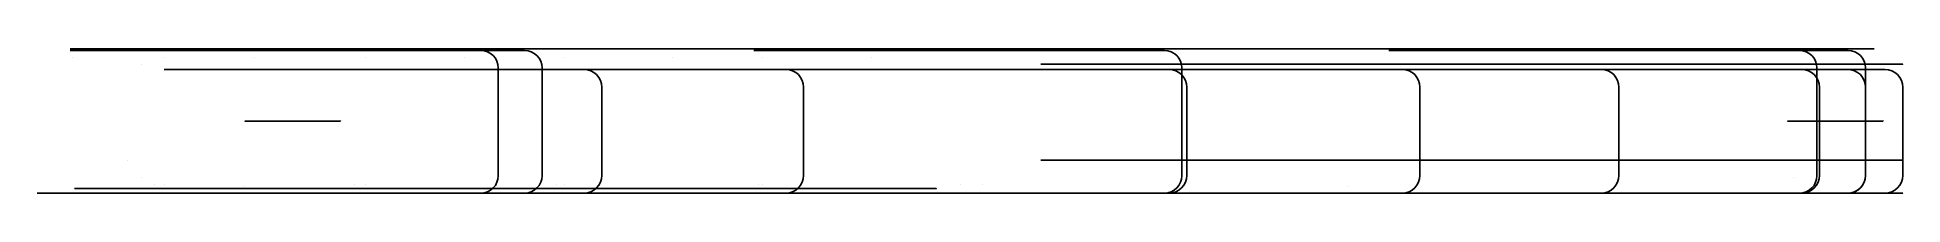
# Model space of a CAD drawing. Header units: metres. Extents: x 4 to 1710, y 34 to 166.
import ezdxf

# ---------------------------------------------------------------- set-up
doc = ezdxf.new("R2010")
doc.units = ezdxf.units.M
for name, color, linetype in [('RBAR-T16-D', 4, 'Continuous'), ('RBAR-T16-E', 4, 'Continuous'), ('RBAR-T20-F', 5, 'Continuous'), ('RBAR-T20-G', 5, 'Continuous'), ('RBAR-T8-A', 1, 'Continuous'), ('RBAR-T8-A1', 1, 'Continuous'), ('RBAR-T8-A2', 1, 'Continuous'), ('RBAR-T8-A3', 1, 'Continuous'), ('RBAR-T8-B', 1, 'Continuous'), ('RBAR-T8-B1', 1, 'Continuous'), ('RBAR-T8-B2', 1, 'Continuous'), ('RBAR-T8-C', 1, 'Continuous'), ('RBAR-T8-C1', 1, 'Continuous')]:
    doc.layers.add(name, color=color, linetype=linetype)

msp = doc.modelspace()

# ---------------------------------------------------------------- linework, layer by layer
at = {"layer": 'RBAR-T16-D'}
for points in [[(99, 152, 57), (99, 152, 5057)], [(86.6, 64.1, 38), (86.6, 64.1, 5038)], [(99, 48.2, 38), (99, 48.2, 5038)], [(1609.7, 48.2, 57), (1609.7, 48.2, 5057)]]:
    msp.add_polyline3d(points, dxfattribs=at)
at = {"layer": 'RBAR-T16-E'}
for points in [[(921.9, 152, 0), (1678.2, 152, 0), (1684.4, 152, 0.6), (1690.3, 152, 2.4), (1695.8, 152, 5.4), (1700.7, 152, 9.3), (1704.6, 152, 14.2), (1707.6, 152, 19.7), (1709.4, 152, 25.6), (1710, 152, 31.8), (1710, 152, 1494.5), (1709.4, 152, 1500.7), (1707.6, 152, 1506.7), (1704.6, 152, 1512.2), (1700.7, 152, 1517), (1695.8, 152, 1521), (1690.3, 152, 1523.9), (1684.4, 152, 1525.8), (1678.2, 152, 1526.4), (921.9, 152, 1526.4)], [(921.9, 64.1, 0), (1678.2, 64.1, 0), (1684.4, 64.1, 0.6), (1690.3, 64.1, 2.4), (1695.8, 64.1, 5.4), (1700.7, 64.1, 9.3), (1704.6, 64.1, 14.2), (1707.6, 64.1, 19.7), (1709.4, 64.1, 25.6), (1710, 64.1, 31.8), (1710, 64.1, 1494.5), (1709.4, 64.1, 1500.7), (1707.6, 64.1, 1506.7), (1704.6, 64.1, 1512.2), (1700.7, 64.1, 1517), (1695.8, 64.1, 1521), (1690.3, 64.1, 1523.9), (1684.4, 64.1, 1525.8), (1678.2, 64.1, 1526.4), (921.9, 64.1, 1526.4)], [(38, 38, 0), (794.2, 38, 0), (800.4, 38, 0.6), (806.4, 38, 2.4), (811.9, 38, 5.4), (816.7, 38, 9.3), (820.7, 38, 14.2), (823.6, 38, 19.7), (825.4, 38, 25.6), (826.1, 38, 31.8), (826.1, 38, 1494.5), (825.4, 38, 1500.7), (823.6, 38, 1506.7), (820.7, 38, 1512.2), (816.7, 38, 1517), (811.9, 38, 1521), (806.4, 38, 1523.9), (800.4, 38, 1525.8), (794.2, 38, 1526.4), (38, 38, 1526.4)], [(38, 38, 3568.6), (794.2, 38, 3568.6), (800.4, 38, 3569.2), (806.4, 38, 3571.1), (811.9, 38, 3574), (816.7, 38, 3578), (820.7, 38, 3582.8), (823.6, 38, 3588.3), (825.4, 38, 3594.3), (826.1, 38, 3600.5), (826.1, 38, 5063.2), (825.4, 38, 5069.4), (823.6, 38, 5075.3), (820.7, 38, 5080.8), (816.7, 38, 5085.7), (811.9, 38, 5089.6), (806.4, 38, 5092.6), (800.4, 38, 5094.4), (794.2, 38, 5095), (38, 38, 5095)]]:
    msp.add_polyline3d(points, dxfattribs=at)
at = {"layer": 'RBAR-T20-F'}
for points in [[(193.9, 40, 3070), (193.9, 40, 5095)], [(1202.8, 40, 3070), (1202.8, 40, 5095)]]:
    msp.add_polyline3d(points, dxfattribs=at)
at = {"layer": 'RBAR-T20-G'}
for points in [[(281.4, 100, -991.9), (281.4, 100, 145.2), (281, 100, 152.3), (279.9, 100, 159.4), (278.1, 100, 166.3), (197.1, 100, 423.1), (195.3, 100, 430), (194.3, 100, 437.1), (193.9, 100, 444.2), (193.9, 100, 5095)], [(1692.2, 100, 0), (1692.2, 100, 1137.1), (1691.8, 100, 1144.2), (1690.7, 100, 1151.3), (1688.9, 100, 1158.2), (1607.9, 100, 1415), (1606.1, 100, 1421.9), (1605.1, 100, 1429), (1604.7, 100, 1436.1), (1604.7, 100, 6086.9)]]:
    msp.add_polyline3d(points, dxfattribs=at)
at = {"layer": 'RBAR-T8-A'}
msp.add_polyline3d([(34, 34, 0), (1609, 34, 0)], dxfattribs=at)
msp.add_polyline3d([(34, 34, 0), (1609, 34, 0)], dxfattribs=at)
msp.add_polyline3d([(34, 34, 0), (1609, 34, 0)], dxfattribs=at)
msp.add_polyline3d([(34, 34, 0), (1609, 34, 0)], dxfattribs=at)
msp.add_polyline3d([(34, 34, 0), (1609, 34, 0)], dxfattribs=at)
msp.add_polyline3d([(34, 34, 0), (1609, 34, 0)], dxfattribs=at)
msp.add_polyline3d([(34, 34, 0), (1609, 34, 0)], dxfattribs=at)
msp.add_polyline3d([(34, 34, 0), (1609, 34, 0)], dxfattribs=at)
msp.add_polyline3d([(34, 34, 0), (1609, 34, 0)], dxfattribs=at)
msp.add_polyline3d([(34, 34, 0), (1609, 34, 0)], dxfattribs=at)
msp.add_polyline3d([(34, 34, 0), (1609, 34, 0)], dxfattribs=at)
msp.add_polyline3d([(34, 34, 0), (1609, 34, 0)], dxfattribs=at)
msp.add_polyline3d([(34, 34, 0), (1609, 34, 0)], dxfattribs=at)
msp.add_polyline3d([(34, 34, 0), (1609, 34, 0)], dxfattribs=at)
msp.add_polyline3d([(34, 34, 0), (1609, 34, 0)], dxfattribs=at)
msp.add_polyline3d([(34, 34, 0), (1609, 34, 0)], dxfattribs=at)
msp.add_polyline3d([(34, 34, 0), (1609, 34, 0)], dxfattribs=at)
msp.add_polyline3d([(34, 34, 0), (1609, 34, 0)], dxfattribs=at)
msp.add_polyline3d([(34, 34, 0), (1609, 34, 0)], dxfattribs=at)
msp.add_polyline3d([(34, 34, 0), (1609, 34, 0)], dxfattribs=at)
msp.add_polyline3d([(34, 34, 0), (1609, 34, 0)], dxfattribs=at)
msp.add_polyline3d([(34, 34, 0), (1609, 34, 0)], dxfattribs=at)
msp.add_polyline3d([(34, 34, 0), (1609, 34, 0)], dxfattribs=at)
msp.add_polyline3d([(34, 34, 0), (1609, 34, 0)], dxfattribs=at)
msp.add_polyline3d([(34, 34, 0), (1609, 34, 0)], dxfattribs=at)
msp.add_polyline3d([(34, 34, 0), (1609, 34, 0)], dxfattribs=at)
msp.add_polyline3d([(34, 34, 0), (1609, 34, 0)], dxfattribs=at)
msp.add_polyline3d([(34, 34, 0), (1609, 34, 0)], dxfattribs=at)
msp.add_polyline3d([(34, 34, 0), (1609, 34, 0)], dxfattribs=at)
msp.add_polyline3d([(34, 34, 0), (1609, 34, 0)], dxfattribs=at)
at = {"layer": 'RBAR-T8-A1'}
msp.add_polyline3d([(34, 166, 0), (1684, 166, 0)], dxfattribs=at)
msp.add_polyline3d([(34, 166, 0), (1684, 166, 0)], dxfattribs=at)
msp.add_polyline3d([(34, 166, 0), (1684, 166, 0)], dxfattribs=at)
msp.add_polyline3d([(34, 166, 0), (1684, 166, 0)], dxfattribs=at)
msp.add_polyline3d([(34, 166, 0), (1684, 166, 0)], dxfattribs=at)
msp.add_polyline3d([(34, 166, 0), (1684, 166, 0)], dxfattribs=at)
msp.add_polyline3d([(34, 166, 0), (1684, 166, 0)], dxfattribs=at)
msp.add_polyline3d([(34, 166, 0), (1684, 166, 0)], dxfattribs=at)
msp.add_polyline3d([(34, 166, 0), (1684, 166, 0)], dxfattribs=at)
msp.add_polyline3d([(34, 166, 0), (1684, 166, 0)], dxfattribs=at)
msp.add_polyline3d([(34, 166, 0), (1684, 166, 0)], dxfattribs=at)
msp.add_polyline3d([(34, 166, 0), (1684, 166, 0)], dxfattribs=at)
msp.add_polyline3d([(34, 166, 0), (1684, 166, 0)], dxfattribs=at)
msp.add_polyline3d([(34, 166, 0), (1684, 166, 0)], dxfattribs=at)
msp.add_polyline3d([(34, 166, 0), (1684, 166, 0)], dxfattribs=at)
msp.add_polyline3d([(34, 166, 0), (1684, 166, 0)], dxfattribs=at)
msp.add_polyline3d([(34, 166, 0), (1684, 166, 0)], dxfattribs=at)
msp.add_polyline3d([(34, 166, 0), (1684, 166, 0)], dxfattribs=at)
msp.add_polyline3d([(34, 166, 0), (1684, 166, 0)], dxfattribs=at)
msp.add_polyline3d([(34, 166, 0), (1684, 166, 0)], dxfattribs=at)
msp.add_polyline3d([(34, 166, 0), (1684, 166, 0)], dxfattribs=at)
msp.add_polyline3d([(34, 166, 0), (1684, 166, 0)], dxfattribs=at)
msp.add_polyline3d([(34, 166, 0), (1684, 166, 0)], dxfattribs=at)
msp.add_polyline3d([(34, 166, 0), (1684, 166, 0)], dxfattribs=at)
msp.add_polyline3d([(34, 166, 0), (1684, 166, 0)], dxfattribs=at)
msp.add_polyline3d([(34, 166, 0), (1684, 166, 0)], dxfattribs=at)
msp.add_polyline3d([(34, 166, 0), (1684, 166, 0)], dxfattribs=at)
msp.add_polyline3d([(34, 166, 0), (1684, 166, 0)], dxfattribs=at)
msp.add_polyline3d([(34, 166, 0), (1684, 166, 0)], dxfattribs=at)
msp.add_polyline3d([(34, 166, 0), (1684, 166, 0)], dxfattribs=at)
at = {"layer": 'RBAR-T8-A2'}
for points in [[(36.2, 158, 34), (36.2, 158, 5034)], [(119.9, 158, 34), (119.9, 158, 5034)], [(203, 158, 34), (203, 158, 5034)], [(304.4, 158, 34), (304.4, 158, 5034)], [(394.8, 158, 34), (394.8, 158, 5034)], [(111.1, 42, 34), (111.1, 42, 5034)], [(119.9, 42, 34), (119.9, 42, 5034)], [(294.1, 42, 34), (294.1, 42, 5034)], [(304.4, 42, 34), (304.4, 42, 5034)], [(478.7, 42, 34), (478.7, 42, 5034)]]:
    msp.add_polyline3d(points, dxfattribs=at)
at = {"layer": 'RBAR-T8-A3'}
for points in [[(486.5, 158, 34), (486.5, 158, 5084)], [(585.3, 158, 34), (585.3, 158, 5084)], [(667.3, 158, 34), (667.3, 158, 5084)], [(767.1, 158, 34), (767.1, 158, 5084)], [(486.5, 42, 34), (486.5, 42, 5084)], [(663.3, 42, 34), (663.3, 42, 5084)], [(667.3, 42, 34), (667.3, 42, 5084)], [(848, 42, 34), (848, 42, 5084)], [(868.1, 42, 34), (868.1, 42, 5084)]]:
    msp.add_polyline3d(points, dxfattribs=at)
at = {"layer": 'RBAR-T8-B'}
for points in [[(119.9, 34, 0), (504.1, 34, 0), (507.2, 34.3, 0), (510.3, 35.2, 0), (513.1, 36.7, 0), (515.5, 38.7, 0), (517.5, 41.2, 0), (519, 44, 0), (519.9, 47, 0), (520.3, 50.2, 0), (520.3, 131.1, 0), (519.9, 134.2, 0), (519, 137.2, 0), (517.5, 140, 0), (515.5, 142.5, 0), (513.1, 144.5, 0), (510.3, 146, 0), (507.2, 146.9, 0), (504.1, 147.2, 0), (119.9, 147.2, 0)], [(304.4, 34, 0), (688.6, 34, 0), (691.8, 34.3, 0), (694.8, 35.2, 0), (697.6, 36.7, 0), (700.1, 38.7, 0), (702.1, 41.2, 0), (703.6, 44, 0), (704.5, 47, 0), (704.8, 50.2, 0), (704.8, 131.1, 0), (704.5, 134.2, 0), (703.6, 137.2, 0), (702.1, 140, 0), (700.1, 142.5, 0), (697.6, 144.5, 0), (694.8, 146, 0), (691.8, 146.9, 0), (688.6, 147.2, 0), (304.4, 147.2, 0)], [(654.8, 34, 2251.5), (1039, 34, 2251.5), (1042.2, 34.3, 2251.5), (1045.2, 35.2, 2251.5), (1048, 36.7, 2251.5), (1050.4, 38.7, 2251.5), (1052.5, 41.2, 2251.5), (1054, 44, 2251.5), (1054.9, 47, 2251.5), (1055.2, 50.2, 2251.5), (1055.2, 131.1, 2251.5), (1054.9, 134.2, 2251.5), (1054, 137.2, 2251.5), (1052.5, 140, 2251.5), (1050.4, 142.5, 2251.5), (1048, 144.5, 2251.5), (1045.2, 146, 2251.5), (1042.2, 146.9, 2251.5), (1039, 147.2, 2251.5), (654.8, 147.2, 2251.5)], [(654.8, 34, 2448.8), (1039, 34, 2448.8), (1042.2, 34.3, 2448.8), (1045.2, 35.2, 2448.8), (1048, 36.7, 2448.8), (1050.4, 38.7, 2448.8), (1052.5, 41.2, 2448.8), (1054, 44, 2448.8), (1054.9, 47, 2448.8), (1055.2, 50.2, 2448.8), (1055.2, 131.1, 2448.8), (1054.9, 134.2, 2448.8), (1054, 137.2, 2448.8), (1052.5, 140, 2448.8), (1050.4, 142.5, 2448.8), (1048, 144.5, 2448.8), (1045.2, 146, 2448.8), (1042.2, 146.9, 2448.8), (1039, 147.2, 2448.8), (654.8, 147.2, 2448.8)], [(654.8, 34, 2646.2), (1039, 34, 2646.2), (1042.2, 34.3, 2646.2), (1045.2, 35.2, 2646.2), (1048, 36.7, 2646.2), (1050.4, 38.7, 2646.2), (1052.5, 41.2, 2646.2), (1054, 44, 2646.2), (1054.9, 47, 2646.2), (1055.2, 50.2, 2646.2), (1055.2, 131.1, 2646.2), (1054.9, 134.2, 2646.2), (1054, 137.2, 2646.2), (1052.5, 140, 2646.2), (1050.4, 142.5, 2646.2), (1048, 144.5, 2646.2), (1045.2, 146, 2646.2), (1042.2, 146.9, 2646.2), (1039, 147.2, 2646.2), (654.8, 147.2, 2646.2)], [(654.8, 34, 2843.5), (1039, 34, 2843.5), (1042.2, 34.3, 2843.5), (1045.2, 35.2, 2843.5), (1048, 36.7, 2843.5), (1050.4, 38.7, 2843.5), (1052.5, 41.2, 2843.5), (1054, 44, 2843.5), (1054.9, 47, 2843.5), (1055.2, 50.2, 2843.5), (1055.2, 131.1, 2843.5), (1054.9, 134.2, 2843.5), (1054, 137.2, 2843.5), (1052.5, 140, 2843.5), (1050.4, 142.5, 2843.5), (1048, 144.5, 2843.5), (1045.2, 146, 2843.5), (1042.2, 146.9, 2843.5), (1039, 147.2, 2843.5), (654.8, 147.2, 2843.5)], [(654.8, 34, 3040.8), (1039, 34, 3040.8), (1042.2, 34.3, 3040.8), (1045.2, 35.2, 3040.8), (1048, 36.7, 3040.8), (1050.4, 38.7, 3040.8), (1052.5, 41.2, 3040.8), (1054, 44, 3040.8), (1054.9, 47, 3040.8), (1055.2, 50.2, 3040.8), (1055.2, 131.1, 3040.8), (1054.9, 134.2, 3040.8), (1054, 137.2, 3040.8), (1052.5, 140, 3040.8), (1050.4, 142.5, 3040.8), (1048, 144.5, 3040.8), (1045.2, 146, 3040.8), (1042.2, 146.9, 3040.8), (1039, 147.2, 3040.8), (654.8, 147.2, 3040.8)], [(868.1, 34, 0), (1252.3, 34, 0), (1255.5, 34.3, 0), (1258.5, 35.2, 0), (1261.3, 36.7, 0), (1263.8, 38.7, 0), (1265.8, 41.2, 0), (1267.3, 44, 0), (1268.2, 47, 0), (1268.5, 50.2, 0), (1268.5, 131.1, 0), (1268.2, 134.2, 0), (1267.3, 137.2, 0), (1265.8, 140, 0), (1263.8, 142.5, 0), (1261.3, 144.5, 0), (1258.5, 146, 0), (1255.5, 146.9, 0), (1252.3, 147.2, 0), (868.1, 147.2, 0)], [(1050.2, 34, 0), (1434.4, 34, 0), (1437.5, 34.3, 0), (1440.6, 35.2, 0), (1443.4, 36.7, 0), (1445.8, 38.7, 0), (1447.8, 41.2, 0), (1449.3, 44, 0), (1450.2, 47, 0), (1450.5, 50.2, 0), (1450.5, 131.1, 0), (1450.2, 134.2, 0), (1449.3, 137.2, 0), (1447.8, 140, 0), (1445.8, 142.5, 0), (1443.4, 144.5, 0), (1440.6, 146, 0), (1437.5, 146.9, 0), (1434.4, 147.2, 0), (1050.2, 147.2, 0)], [(1233.5, 34, 0), (1617.7, 34, 0), (1620.8, 34.3, 0), (1623.9, 35.2, 0), (1626.7, 36.7, 0), (1629.1, 38.7, 0), (1631.1, 41.2, 0), (1632.6, 44, 0), (1633.5, 47, 0), (1633.9, 50.2, 0), (1633.9, 131.1, 0), (1633.5, 134.2, 0), (1632.6, 137.2, 0), (1631.1, 140, 0), (1629.1, 142.5, 0), (1626.7, 144.5, 0), (1623.9, 146, 0), (1620.8, 146.9, 0), (1617.7, 147.2, 0), (1233.5, 147.2, 0)], [(1275.6, 34, 0), (1659.8, 34, 0), (1663, 34.3, 0), (1666, 35.2, 0), (1668.8, 36.7, 0), (1671.3, 38.7, 0), (1673.3, 41.2, 0), (1674.8, 44, 0), (1675.7, 47, 0), (1676, 50.2, 0), (1676, 131.1, 0), (1675.7, 134.2, 0), (1674.8, 137.2, 0), (1673.3, 140, 0), (1671.3, 142.5, 0), (1668.8, 144.5, 0), (1666, 146, 0), (1663, 146.9, 0), (1659.8, 147.2, 0), (1275.6, 147.2, 0)], [(1275.6, 34, 0), (1659.8, 34, 0), (1663, 34.3, 0), (1666, 35.2, 0), (1668.8, 36.7, 0), (1671.3, 38.7, 0), (1673.3, 41.2, 0), (1674.8, 44, 0), (1675.7, 47, 0), (1676, 50.2, 0), (1676, 131.1, 0), (1675.7, 134.2, 0), (1674.8, 137.2, 0), (1673.3, 140, 0), (1671.3, 142.5, 0), (1668.8, 144.5, 0), (1666, 146, 0), (1663, 146.9, 0), (1659.8, 147.2, 0), (1275.6, 147.2, 0)], [(1275.6, 34, 0), (1659.8, 34, 0), (1663, 34.3, 0), (1666, 35.2, 0), (1668.8, 36.7, 0), (1671.3, 38.7, 0), (1673.3, 41.2, 0), (1674.8, 44, 0), (1675.7, 47, 0), (1676, 50.2, 0), (1676, 131.1, 0), (1675.7, 134.2, 0), (1674.8, 137.2, 0), (1673.3, 140, 0), (1671.3, 142.5, 0), (1668.8, 144.5, 0), (1666, 146, 0), (1663, 146.9, 0), (1659.8, 147.2, 0), (1275.6, 147.2, 0)], [(1275.6, 34, 0), (1659.8, 34, 0), (1663, 34.3, 0), (1666, 35.2, 0), (1668.8, 36.7, 0), (1671.3, 38.7, 0), (1673.3, 41.2, 0), (1674.8, 44, 0), (1675.7, 47, 0), (1676, 50.2, 0), (1676, 131.1, 0), (1675.7, 134.2, 0), (1674.8, 137.2, 0), (1673.3, 140, 0), (1671.3, 142.5, 0), (1668.8, 144.5, 0), (1666, 146, 0), (1663, 146.9, 0), (1659.8, 147.2, 0), (1275.6, 147.2, 0)], [(1275.6, 34, 0), (1659.8, 34, 0), (1663, 34.3, 0), (1666, 35.2, 0), (1668.8, 36.7, 0), (1671.3, 38.7, 0), (1673.3, 41.2, 0), (1674.8, 44, 0), (1675.7, 47, 0), (1676, 50.2, 0), (1676, 131.1, 0), (1675.7, 134.2, 0), (1674.8, 137.2, 0), (1673.3, 140, 0), (1671.3, 142.5, 0), (1668.8, 144.5, 0), (1666, 146, 0), (1663, 146.9, 0), (1659.8, 147.2, 0), (1275.6, 147.2, 0)], [(1275.6, 34, 0), (1659.8, 34, 0), (1663, 34.3, 0), (1666, 35.2, 0), (1668.8, 36.7, 0), (1671.3, 38.7, 0), (1673.3, 41.2, 0), (1674.8, 44, 0), (1675.7, 47, 0), (1676, 50.2, 0), (1676, 131.1, 0), (1675.7, 134.2, 0), (1674.8, 137.2, 0), (1673.3, 140, 0), (1671.3, 142.5, 0), (1668.8, 144.5, 0), (1666, 146, 0), (1663, 146.9, 0), (1659.8, 147.2, 0), (1275.6, 147.2, 0)], [(1309.6, 34, 0), (1693.8, 34, 0), (1697, 34.3, 0), (1700, 35.2, 0), (1702.8, 36.7, 0), (1705.3, 38.7, 0), (1707.3, 41.2, 0), (1708.8, 44, 0), (1709.7, 47, 0), (1710, 50.2, 0), (1710, 131.1, 0), (1709.7, 134.2, 0), (1708.8, 137.2, 0), (1707.3, 140, 0), (1705.3, 142.5, 0), (1702.8, 144.5, 0), (1700, 146, 0), (1697, 146.9, 0), (1693.8, 147.2, 0), (1309.6, 147.2, 0)], [(1309.6, 34, 0), (1693.8, 34, 0), (1697, 34.3, 0), (1700, 35.2, 0), (1702.8, 36.7, 0), (1705.3, 38.7, 0), (1707.3, 41.2, 0), (1708.8, 44, 0), (1709.7, 47, 0), (1710, 50.2, 0), (1710, 131.1, 0), (1709.7, 134.2, 0), (1708.8, 137.2, 0), (1707.3, 140, 0), (1705.3, 142.5, 0), (1702.8, 144.5, 0), (1700, 146, 0), (1697, 146.9, 0), (1693.8, 147.2, 0), (1309.6, 147.2, 0)]]:
    msp.add_polyline3d(points, dxfattribs=at)
at = {"layer": 'RBAR-T8-B1'}
for points in [[(34, 34, 0), (409.7, 34, 0), (412.8, 34.3, 0), (415.8, 35.2, 0), (418.5, 36.7, 0), (420.9, 38.6, 0), (422.9, 41, 0), (424.4, 43.8, 0), (425.3, 46.7, 0), (425.6, 49.8, 0), (425.6, 148.7, 0), (425.3, 151.8, 0), (424.4, 154.8, 0), (422.9, 157.5, 0), (420.9, 159.9, 0), (418.5, 161.9, 0), (415.8, 163.3, 0), (412.8, 164.2, 0), (409.7, 164.5, 0), (34, 164.5, 0)], [(34, 34, 0), (409.7, 34, 0), (412.8, 34.3, 0), (415.8, 35.2, 0), (418.5, 36.7, 0), (420.9, 38.6, 0), (422.9, 41, 0), (424.4, 43.8, 0), (425.3, 46.7, 0), (425.6, 49.8, 0), (425.6, 148.7, 0), (425.3, 151.8, 0), (424.4, 154.8, 0), (422.9, 157.5, 0), (420.9, 159.9, 0), (418.5, 161.9, 0), (415.8, 163.3, 0), (412.8, 164.2, 0), (409.7, 164.5, 0), (34, 164.5, 0)], [(34, 34, 0), (409.7, 34, 0), (412.8, 34.3, 0), (415.8, 35.2, 0), (418.5, 36.7, 0), (420.9, 38.6, 0), (422.9, 41, 0), (424.4, 43.8, 0), (425.3, 46.7, 0), (425.6, 49.8, 0), (425.6, 148.7, 0), (425.3, 151.8, 0), (424.4, 154.8, 0), (422.9, 157.5, 0), (420.9, 159.9, 0), (418.5, 161.9, 0), (415.8, 163.3, 0), (412.8, 164.2, 0), (409.7, 164.5, 0), (34, 164.5, 0)], [(34, 34, 0), (409.7, 34, 0), (412.8, 34.3, 0), (415.8, 35.2, 0), (418.5, 36.7, 0), (420.9, 38.6, 0), (422.9, 41, 0), (424.4, 43.8, 0), (425.3, 46.7, 0), (425.6, 49.8, 0), (425.6, 148.7, 0), (425.3, 151.8, 0), (424.4, 154.8, 0), (422.9, 157.5, 0), (420.9, 159.9, 0), (418.5, 161.9, 0), (415.8, 163.3, 0), (412.8, 164.2, 0), (409.7, 164.5, 0), (34, 164.5, 0)], [(34, 34, 0), (409.7, 34, 0), (412.8, 34.3, 0), (415.8, 35.2, 0), (418.5, 36.7, 0), (420.9, 38.6, 0), (422.9, 41, 0), (424.4, 43.8, 0), (425.3, 46.7, 0), (425.6, 49.8, 0), (425.6, 148.7, 0), (425.3, 151.8, 0), (424.4, 154.8, 0), (422.9, 157.5, 0), (420.9, 159.9, 0), (418.5, 161.9, 0), (415.8, 163.3, 0), (412.8, 164.2, 0), (409.7, 164.5, 0), (34, 164.5, 0)], [(34, 34, 0), (409.7, 34, 0), (412.8, 34.3, 0), (415.8, 35.2, 0), (418.5, 36.7, 0), (420.9, 38.6, 0), (422.9, 41, 0), (424.4, 43.8, 0), (425.3, 46.7, 0), (425.6, 49.8, 0), (425.6, 148.7, 0), (425.3, 151.8, 0), (424.4, 154.8, 0), (422.9, 157.5, 0), (420.9, 159.9, 0), (418.5, 161.9, 0), (415.8, 163.3, 0), (412.8, 164.2, 0), (409.7, 164.5, 0), (34, 164.5, 0)], [(34, 34, 0), (409.7, 34, 0), (412.8, 34.3, 0), (415.8, 35.2, 0), (418.5, 36.7, 0), (420.9, 38.6, 0), (422.9, 41, 0), (424.4, 43.8, 0), (425.3, 46.7, 0), (425.6, 49.8, 0), (425.6, 148.7, 0), (425.3, 151.8, 0), (424.4, 154.8, 0), (422.9, 157.5, 0), (420.9, 159.9, 0), (418.5, 161.9, 0), (415.8, 163.3, 0), (412.8, 164.2, 0), (409.7, 164.5, 0), (34, 164.5, 0)], [(34, 34, 0), (409.7, 34, 0), (412.8, 34.3, 0), (415.8, 35.2, 0), (418.5, 36.7, 0), (420.9, 38.6, 0), (422.9, 41, 0), (424.4, 43.8, 0), (425.3, 46.7, 0), (425.6, 49.8, 0), (425.6, 148.7, 0), (425.3, 151.8, 0), (424.4, 154.8, 0), (422.9, 157.5, 0), (420.9, 159.9, 0), (418.5, 161.9, 0), (415.8, 163.3, 0), (412.8, 164.2, 0), (409.7, 164.5, 0), (34, 164.5, 0)], [(34, 34, 0), (409.7, 34, 0), (412.8, 34.3, 0), (415.8, 35.2, 0), (418.5, 36.7, 0), (420.9, 38.6, 0), (422.9, 41, 0), (424.4, 43.8, 0), (425.3, 46.7, 0), (425.6, 49.8, 0), (425.6, 148.7, 0), (425.3, 151.8, 0), (424.4, 154.8, 0), (422.9, 157.5, 0), (420.9, 159.9, 0), (418.5, 161.9, 0), (415.8, 163.3, 0), (412.8, 164.2, 0), (409.7, 164.5, 0), (34, 164.5, 0)], [(74, 34, 0), (449.7, 34, 0), (452.8, 34.3, 0), (455.8, 35.2, 0), (458.5, 36.7, 0), (460.9, 38.6, 0), (462.9, 41, 0), (464.4, 43.8, 0), (465.3, 46.7, 0), (465.6, 49.8, 0), (465.6, 148.7, 0), (465.3, 151.8, 0), (464.4, 154.8, 0), (462.9, 157.5, 0), (460.9, 159.9, 0), (458.5, 161.9, 0), (455.8, 163.3, 0), (452.8, 164.2, 0), (449.7, 164.5, 0), (74, 164.5, 0)], [(74, 34, 0), (449.7, 34, 0), (452.8, 34.3, 0), (455.8, 35.2, 0), (458.5, 36.7, 0), (460.9, 38.6, 0), (462.9, 41, 0), (464.4, 43.8, 0), (465.3, 46.7, 0), (465.6, 49.8, 0), (465.6, 148.7, 0), (465.3, 151.8, 0), (464.4, 154.8, 0), (462.9, 157.5, 0), (460.9, 159.9, 0), (458.5, 161.9, 0), (455.8, 163.3, 0), (452.8, 164.2, 0), (449.7, 164.5, 0), (74, 164.5, 0)], [(74, 34, 0), (449.7, 34, 0), (452.8, 34.3, 0), (455.8, 35.2, 0), (458.5, 36.7, 0), (460.9, 38.6, 0), (462.9, 41, 0), (464.4, 43.8, 0), (465.3, 46.7, 0), (465.6, 49.8, 0), (465.6, 148.7, 0), (465.3, 151.8, 0), (464.4, 154.8, 0), (462.9, 157.5, 0), (460.9, 159.9, 0), (458.5, 161.9, 0), (455.8, 163.3, 0), (452.8, 164.2, 0), (449.7, 164.5, 0), (74, 164.5, 0)], [(74, 34, 0), (449.7, 34, 0), (452.8, 34.3, 0), (455.8, 35.2, 0), (458.5, 36.7, 0), (460.9, 38.6, 0), (462.9, 41, 0), (464.4, 43.8, 0), (465.3, 46.7, 0), (465.6, 49.8, 0), (465.6, 148.7, 0), (465.3, 151.8, 0), (464.4, 154.8, 0), (462.9, 157.5, 0), (460.9, 159.9, 0), (458.5, 161.9, 0), (455.8, 163.3, 0), (452.8, 164.2, 0), (449.7, 164.5, 0), (74, 164.5, 0)], [(74, 34, 0), (449.7, 34, 0), (452.8, 34.3, 0), (455.8, 35.2, 0), (458.5, 36.7, 0), (460.9, 38.6, 0), (462.9, 41, 0), (464.4, 43.8, 0), (465.3, 46.7, 0), (465.6, 49.8, 0), (465.6, 148.7, 0), (465.3, 151.8, 0), (464.4, 154.8, 0), (462.9, 157.5, 0), (460.9, 159.9, 0), (458.5, 161.9, 0), (455.8, 163.3, 0), (452.8, 164.2, 0), (449.7, 164.5, 0), (74, 164.5, 0)], [(74, 34, 0), (449.7, 34, 0), (452.8, 34.3, 0), (455.8, 35.2, 0), (458.5, 36.7, 0), (460.9, 38.6, 0), (462.9, 41, 0), (464.4, 43.8, 0), (465.3, 46.7, 0), (465.6, 49.8, 0), (465.6, 148.7, 0), (465.3, 151.8, 0), (464.4, 154.8, 0), (462.9, 157.5, 0), (460.9, 159.9, 0), (458.5, 161.9, 0), (455.8, 163.3, 0), (452.8, 164.2, 0), (449.7, 164.5, 0), (74, 164.5, 0)], [(659.2, 34, 1290.8), (1035, 34, 1290.8), (1038, 34.3, 1290.8), (1041, 35.2, 1290.8), (1043.8, 36.7, 1290.8), (1046.2, 38.6, 1290.8), (1048.1, 41, 1290.8), (1049.6, 43.8, 1290.8), (1050.5, 46.7, 1290.8), (1050.8, 49.8, 1290.8), (1050.8, 148.7, 1290.8), (1050.5, 151.8, 1290.8), (1049.6, 154.8, 1290.8), (1048.1, 157.5, 1290.8), (1046.2, 159.9, 1290.8), (1043.8, 161.9, 1290.8), (1041, 163.3, 1290.8), (1038, 164.2, 1290.8), (1035, 164.5, 1290.8), (659.2, 164.5, 1290.8)], [(659.2, 34, 1793.4), (1035, 34, 1793.4), (1038, 34.3, 1793.4), (1041, 35.2, 1793.4), (1043.8, 36.7, 1793.4), (1046.2, 38.6, 1793.4), (1048.1, 41, 1793.4), (1049.6, 43.8, 1793.4), (1050.5, 46.7, 1793.4), (1050.8, 49.8, 1793.4), (1050.8, 148.7, 1793.4), (1050.5, 151.8, 1793.4), (1049.6, 154.8, 1793.4), (1048.1, 157.5, 1793.4), (1046.2, 159.9, 1793.4), (1043.8, 161.9, 1793.4), (1041, 163.3, 1793.4), (1038, 164.2, 1793.4), (1035, 164.5, 1793.4), (659.2, 164.5, 1793.4)], [(659.2, 34, 2296.2), (1035, 34, 2296.2), (1038, 34.3, 2296.2), (1041, 35.2, 2296.2), (1043.8, 36.7, 2296.2), (1046.2, 38.6, 2296.2), (1048.1, 41, 2296.2), (1049.6, 43.8, 2296.2), (1050.5, 46.7, 2296.2), (1050.8, 49.8, 2296.2), (1050.8, 148.7, 2296.2), (1050.5, 151.8, 2296.2), (1049.6, 154.8, 2296.2), (1048.1, 157.5, 2296.2), (1046.2, 159.9, 2296.2), (1043.8, 161.9, 2296.2), (1041, 163.3, 2296.2), (1038, 164.2, 2296.2), (1035, 164.5, 2296.2), (659.2, 164.5, 2296.2)], [(659.2, 34, 2798.9), (1035, 34, 2798.9), (1038, 34.3, 2798.9), (1041, 35.2, 2798.9), (1043.8, 36.7, 2798.9), (1046.2, 38.6, 2798.9), (1048.1, 41, 2798.9), (1049.6, 43.8, 2798.9), (1050.5, 46.7, 2798.9), (1050.8, 49.8, 2798.9), (1050.8, 148.7, 2798.9), (1050.5, 151.8, 2798.9), (1049.6, 154.8, 2798.9), (1048.1, 157.5, 2798.9), (1046.2, 159.9, 2798.9), (1043.8, 161.9, 2798.9), (1041, 163.3, 2798.9), (1038, 164.2, 2798.9), (1035, 164.5, 2798.9), (659.2, 164.5, 2798.9)], [(659.2, 34, 3301.6), (1035, 34, 3301.6), (1038, 34.3, 3301.6), (1041, 35.2, 3301.6), (1043.8, 36.7, 3301.6), (1046.2, 38.6, 3301.6), (1048.1, 41, 3301.6), (1049.6, 43.8, 3301.6), (1050.5, 46.7, 3301.6), (1050.8, 49.8, 3301.6), (1050.8, 148.7, 3301.6), (1050.5, 151.8, 3301.6), (1049.6, 154.8, 3301.6), (1048.1, 157.5, 3301.6), (1046.2, 159.9, 3301.6), (1043.8, 161.9, 3301.6), (1041, 163.3, 3301.6), (1038, 164.2, 3301.6), (1035, 164.5, 3301.6), (659.2, 164.5, 3301.6)], [(659.2, 34, 3804.2), (1035, 34, 3804.2), (1038, 34.3, 3804.2), (1041, 35.2, 3804.2), (1043.8, 36.7, 3804.2), (1046.2, 38.6, 3804.2), (1048.1, 41, 3804.2), (1049.6, 43.8, 3804.2), (1050.5, 46.7, 3804.2), (1050.8, 49.8, 3804.2), (1050.8, 148.7, 3804.2), (1050.5, 151.8, 3804.2), (1049.6, 154.8, 3804.2), (1048.1, 157.5, 3804.2), (1046.2, 159.9, 3804.2), (1043.8, 161.9, 3804.2), (1041, 163.3, 3804.2), (1038, 164.2, 3804.2), (1035, 164.5, 3804.2), (659.2, 164.5, 3804.2)], [(659.2, 34, 4306.9), (1035, 34, 4306.9), (1038, 34.3, 4306.9), (1041, 35.2, 4306.9), (1043.8, 36.7, 4306.9), (1046.2, 38.6, 4306.9), (1048.1, 41, 4306.9), (1049.6, 43.8, 4306.9), (1050.5, 46.7, 4306.9), (1050.8, 49.8, 4306.9), (1050.8, 148.7, 4306.9), (1050.5, 151.8, 4306.9), (1049.6, 154.8, 4306.9), (1048.1, 157.5, 4306.9), (1046.2, 159.9, 4306.9), (1043.8, 161.9, 4306.9), (1041, 163.3, 4306.9), (1038, 164.2, 4306.9), (1035, 164.5, 4306.9), (659.2, 164.5, 4306.9)], [(659.2, 34, 4809.6), (1035, 34, 4809.6), (1038, 34.3, 4809.6), (1041, 35.2, 4809.6), (1043.8, 36.7, 4809.6), (1046.2, 38.6, 4809.6), (1048.1, 41, 4809.6), (1049.6, 43.8, 4809.6), (1050.5, 46.7, 4809.6), (1050.8, 49.8, 4809.6), (1050.8, 148.7, 4809.6), (1050.5, 151.8, 4809.6), (1049.6, 154.8, 4809.6), (1048.1, 157.5, 4809.6), (1046.2, 159.9, 4809.6), (1043.8, 161.9, 4809.6), (1041, 163.3, 4809.6), (1038, 164.2, 4809.6), (1035, 164.5, 4809.6), (659.2, 164.5, 4809.6)], [(659.2, 34, 285.4), (1035, 34, 285.4), (1038, 34.3, 285.4), (1041, 35.2, 285.4), (1043.8, 36.7, 285.4), (1046.2, 38.6, 285.4), (1048.1, 41, 285.4), (1049.6, 43.8, 285.4), (1050.5, 46.7, 285.4), (1050.8, 49.8, 285.4), (1050.8, 148.7, 285.4), (1050.5, 151.8, 285.4), (1049.6, 154.8, 285.4), (1048.1, 157.5, 285.4), (1046.2, 159.9, 285.4), (1043.8, 161.9, 285.4), (1041, 163.3, 285.4), (1038, 164.2, 285.4), (1035, 164.5, 285.4), (659.2, 164.5, 285.4)], [(659.2, 34, 788), (1035, 34, 788), (1038, 34.3, 788), (1041, 35.2, 788), (1043.8, 36.7, 788), (1046.2, 38.6, 788), (1048.1, 41, 788), (1049.6, 43.8, 788), (1050.5, 46.7, 788), (1050.8, 49.8, 788), (1050.8, 148.7, 788), (1050.5, 151.8, 788), (1049.6, 154.8, 788), (1048.1, 157.5, 788), (1046.2, 159.9, 788), (1043.8, 161.9, 788), (1041, 163.3, 788), (1038, 164.2, 788), (1035, 164.5, 788), (659.2, 164.5, 788)], [(659.2, 34, 1290.8), (1035, 34, 1290.8), (1038, 34.3, 1290.8), (1041, 35.2, 1290.8), (1043.8, 36.7, 1290.8), (1046.2, 38.6, 1290.8), (1048.1, 41, 1290.8), (1049.6, 43.8, 1290.8), (1050.5, 46.7, 1290.8), (1050.8, 49.8, 1290.8), (1050.8, 148.7, 1290.8), (1050.5, 151.8, 1290.8), (1049.6, 154.8, 1290.8), (1048.1, 157.5, 1290.8), (1046.2, 159.9, 1290.8), (1043.8, 161.9, 1290.8), (1041, 163.3, 1290.8), (1038, 164.2, 1290.8), (1035, 164.5, 1290.8), (659.2, 164.5, 1290.8)], [(659.2, 34, 1793.4), (1035, 34, 1793.4), (1038, 34.3, 1793.4), (1041, 35.2, 1793.4), (1043.8, 36.7, 1793.4), (1046.2, 38.6, 1793.4), (1048.1, 41, 1793.4), (1049.6, 43.8, 1793.4), (1050.5, 46.7, 1793.4), (1050.8, 49.8, 1793.4), (1050.8, 148.7, 1793.4), (1050.5, 151.8, 1793.4), (1049.6, 154.8, 1793.4), (1048.1, 157.5, 1793.4), (1046.2, 159.9, 1793.4), (1043.8, 161.9, 1793.4), (1041, 163.3, 1793.4), (1038, 164.2, 1793.4), (1035, 164.5, 1793.4), (659.2, 164.5, 1793.4)], [(659.2, 34, 2296.2), (1035, 34, 2296.2), (1038, 34.3, 2296.2), (1041, 35.2, 2296.2), (1043.8, 36.7, 2296.2), (1046.2, 38.6, 2296.2), (1048.1, 41, 2296.2), (1049.6, 43.8, 2296.2), (1050.5, 46.7, 2296.2), (1050.8, 49.8, 2296.2), (1050.8, 148.7, 2296.2), (1050.5, 151.8, 2296.2), (1049.6, 154.8, 2296.2), (1048.1, 157.5, 2296.2), (1046.2, 159.9, 2296.2), (1043.8, 161.9, 2296.2), (1041, 163.3, 2296.2), (1038, 164.2, 2296.2), (1035, 164.5, 2296.2), (659.2, 164.5, 2296.2)], [(659.2, 34, 2798.9), (1035, 34, 2798.9), (1038, 34.3, 2798.9), (1041, 35.2, 2798.9), (1043.8, 36.7, 2798.9), (1046.2, 38.6, 2798.9), (1048.1, 41, 2798.9), (1049.6, 43.8, 2798.9), (1050.5, 46.7, 2798.9), (1050.8, 49.8, 2798.9), (1050.8, 148.7, 2798.9), (1050.5, 151.8, 2798.9), (1049.6, 154.8, 2798.9), (1048.1, 157.5, 2798.9), (1046.2, 159.9, 2798.9), (1043.8, 161.9, 2798.9), (1041, 163.3, 2798.9), (1038, 164.2, 2798.9), (1035, 164.5, 2798.9), (659.2, 164.5, 2798.9)], [(659.2, 34, 3301.6), (1035, 34, 3301.6), (1038, 34.3, 3301.6), (1041, 35.2, 3301.6), (1043.8, 36.7, 3301.6), (1046.2, 38.6, 3301.6), (1048.1, 41, 3301.6), (1049.6, 43.8, 3301.6), (1050.5, 46.7, 3301.6), (1050.8, 49.8, 3301.6), (1050.8, 148.7, 3301.6), (1050.5, 151.8, 3301.6), (1049.6, 154.8, 3301.6), (1048.1, 157.5, 3301.6), (1046.2, 159.9, 3301.6), (1043.8, 161.9, 3301.6), (1041, 163.3, 3301.6), (1038, 164.2, 3301.6), (1035, 164.5, 3301.6), (659.2, 164.5, 3301.6)], [(659.2, 34, 3804.2), (1035, 34, 3804.2), (1038, 34.3, 3804.2), (1041, 35.2, 3804.2), (1043.8, 36.7, 3804.2), (1046.2, 38.6, 3804.2), (1048.1, 41, 3804.2), (1049.6, 43.8, 3804.2), (1050.5, 46.7, 3804.2), (1050.8, 49.8, 3804.2), (1050.8, 148.7, 3804.2), (1050.5, 151.8, 3804.2), (1049.6, 154.8, 3804.2), (1048.1, 157.5, 3804.2), (1046.2, 159.9, 3804.2), (1043.8, 161.9, 3804.2), (1041, 163.3, 3804.2), (1038, 164.2, 3804.2), (1035, 164.5, 3804.2), (659.2, 164.5, 3804.2)], [(659.2, 34, 4306.9), (1035, 34, 4306.9), (1038, 34.3, 4306.9), (1041, 35.2, 4306.9), (1043.8, 36.7, 4306.9), (1046.2, 38.6, 4306.9), (1048.1, 41, 4306.9), (1049.6, 43.8, 4306.9), (1050.5, 46.7, 4306.9), (1050.8, 49.8, 4306.9), (1050.8, 148.7, 4306.9), (1050.5, 151.8, 4306.9), (1049.6, 154.8, 4306.9), (1048.1, 157.5, 4306.9), (1046.2, 159.9, 4306.9), (1043.8, 161.9, 4306.9), (1041, 163.3, 4306.9), (1038, 164.2, 4306.9), (1035, 164.5, 4306.9), (659.2, 164.5, 4306.9)], [(659.2, 34, 4809.6), (1035, 34, 4809.6), (1038, 34.3, 4809.6), (1041, 35.2, 4809.6), (1043.8, 36.7, 4809.6), (1046.2, 38.6, 4809.6), (1048.1, 41, 4809.6), (1049.6, 43.8, 4809.6), (1050.5, 46.7, 4809.6), (1050.8, 49.8, 4809.6), (1050.8, 148.7, 4809.6), (1050.5, 151.8, 4809.6), (1049.6, 154.8, 4809.6), (1048.1, 157.5, 4809.6), (1046.2, 159.9, 4809.6), (1043.8, 161.9, 4809.6), (1041, 163.3, 4809.6), (1038, 164.2, 4809.6), (1035, 164.5, 4809.6), (659.2, 164.5, 4809.6)], [(1240, 34, 0), (1615.7, 34, 0), (1618.8, 34.3, 0), (1621.8, 35.2, 0), (1624.5, 36.7, 0), (1626.9, 38.6, 0), (1628.9, 41, 0), (1630.4, 43.8, 0), (1631.3, 46.7, 0), (1631.6, 49.8, 0), (1631.6, 148.7, 0), (1631.3, 151.8, 0), (1630.4, 154.8, 0), (1628.9, 157.5, 0), (1626.9, 159.9, 0), (1624.5, 161.9, 0), (1621.8, 163.3, 0), (1618.8, 164.2, 0), (1615.7, 164.5, 0), (1240, 164.5, 0)], [(1240, 34, 0), (1615.7, 34, 0), (1618.8, 34.3, 0), (1621.8, 35.2, 0), (1624.5, 36.7, 0), (1626.9, 38.6, 0), (1628.9, 41, 0), (1630.4, 43.8, 0), (1631.3, 46.7, 0), (1631.6, 49.8, 0), (1631.6, 148.7, 0), (1631.3, 151.8, 0), (1630.4, 154.8, 0), (1628.9, 157.5, 0), (1626.9, 159.9, 0), (1624.5, 161.9, 0), (1621.8, 163.3, 0), (1618.8, 164.2, 0), (1615.7, 164.5, 0), (1240, 164.5, 0)], [(1240, 34, 0), (1615.7, 34, 0), (1618.8, 34.3, 0), (1621.8, 35.2, 0), (1624.5, 36.7, 0), (1626.9, 38.6, 0), (1628.9, 41, 0), (1630.4, 43.8, 0), (1631.3, 46.7, 0), (1631.6, 49.8, 0), (1631.6, 148.7, 0), (1631.3, 151.8, 0), (1630.4, 154.8, 0), (1628.9, 157.5, 0), (1626.9, 159.9, 0), (1624.5, 161.9, 0), (1621.8, 163.3, 0), (1618.8, 164.2, 0), (1615.7, 164.5, 0), (1240, 164.5, 0)], [(1240, 34, 0), (1615.7, 34, 0), (1618.8, 34.3, 0), (1621.8, 35.2, 0), (1624.5, 36.7, 0), (1626.9, 38.6, 0), (1628.9, 41, 0), (1630.4, 43.8, 0), (1631.3, 46.7, 0), (1631.6, 49.8, 0), (1631.6, 148.7, 0), (1631.3, 151.8, 0), (1630.4, 154.8, 0), (1628.9, 157.5, 0), (1626.9, 159.9, 0), (1624.5, 161.9, 0), (1621.8, 163.3, 0), (1618.8, 164.2, 0), (1615.7, 164.5, 0), (1240, 164.5, 0)], [(1240, 34, 0), (1615.7, 34, 0), (1618.8, 34.3, 0), (1621.8, 35.2, 0), (1624.5, 36.7, 0), (1626.9, 38.6, 0), (1628.9, 41, 0), (1630.4, 43.8, 0), (1631.3, 46.7, 0), (1631.6, 49.8, 0), (1631.6, 148.7, 0), (1631.3, 151.8, 0), (1630.4, 154.8, 0), (1628.9, 157.5, 0), (1626.9, 159.9, 0), (1624.5, 161.9, 0), (1621.8, 163.3, 0), (1618.8, 164.2, 0), (1615.7, 164.5, 0), (1240, 164.5, 0)], [(1240, 34, 0), (1615.7, 34, 0), (1618.8, 34.3, 0), (1621.8, 35.2, 0), (1624.5, 36.7, 0), (1626.9, 38.6, 0), (1628.9, 41, 0), (1630.4, 43.8, 0), (1631.3, 46.7, 0), (1631.6, 49.8, 0), (1631.6, 148.7, 0), (1631.3, 151.8, 0), (1630.4, 154.8, 0), (1628.9, 157.5, 0), (1626.9, 159.9, 0), (1624.5, 161.9, 0), (1621.8, 163.3, 0), (1618.8, 164.2, 0), (1615.7, 164.5, 0), (1240, 164.5, 0)], [(1284.4, 34, 0), (1660.2, 34, 0), (1663.3, 34.3, 0), (1666.2, 35.2, 0), (1669, 36.7, 0), (1671.4, 38.6, 0), (1673.3, 41, 0), (1674.8, 43.8, 0), (1675.7, 46.7, 0), (1676, 49.8, 0), (1676, 148.7, 0), (1675.7, 151.8, 0), (1674.8, 154.8, 0), (1673.3, 157.5, 0), (1671.4, 159.9, 0), (1669, 161.9, 0), (1666.2, 163.3, 0), (1663.3, 164.2, 0), (1660.2, 164.5, 0), (1284.4, 164.5, 0)], [(1284.4, 34, 0), (1660.2, 34, 0), (1663.3, 34.3, 0), (1666.2, 35.2, 0), (1669, 36.7, 0), (1671.4, 38.6, 0), (1673.3, 41, 0), (1674.8, 43.8, 0), (1675.7, 46.7, 0), (1676, 49.8, 0), (1676, 148.7, 0), (1675.7, 151.8, 0), (1674.8, 154.8, 0), (1673.3, 157.5, 0), (1671.4, 159.9, 0), (1669, 161.9, 0), (1666.2, 163.3, 0), (1663.3, 164.2, 0), (1660.2, 164.5, 0), (1284.4, 164.5, 0)], [(1284.4, 34, 0), (1660.2, 34, 0), (1663.3, 34.3, 0), (1666.2, 35.2, 0), (1669, 36.7, 0), (1671.4, 38.6, 0), (1673.3, 41, 0), (1674.8, 43.8, 0), (1675.7, 46.7, 0), (1676, 49.8, 0), (1676, 148.7, 0), (1675.7, 151.8, 0), (1674.8, 154.8, 0), (1673.3, 157.5, 0), (1671.4, 159.9, 0), (1669, 161.9, 0), (1666.2, 163.3, 0), (1663.3, 164.2, 0), (1660.2, 164.5, 0), (1284.4, 164.5, 0)], [(1284.4, 34, 0), (1660.2, 34, 0), (1663.3, 34.3, 0), (1666.2, 35.2, 0), (1669, 36.7, 0), (1671.4, 38.6, 0), (1673.3, 41, 0), (1674.8, 43.8, 0), (1675.7, 46.7, 0), (1676, 49.8, 0), (1676, 148.7, 0), (1675.7, 151.8, 0), (1674.8, 154.8, 0), (1673.3, 157.5, 0), (1671.4, 159.9, 0), (1669, 161.9, 0), (1666.2, 163.3, 0), (1663.3, 164.2, 0), (1660.2, 164.5, 0), (1284.4, 164.5, 0)], [(1284.4, 34, 0), (1660.2, 34, 0), (1663.3, 34.3, 0), (1666.2, 35.2, 0), (1669, 36.7, 0), (1671.4, 38.6, 0), (1673.3, 41, 0), (1674.8, 43.8, 0), (1675.7, 46.7, 0), (1676, 49.8, 0), (1676, 148.7, 0), (1675.7, 151.8, 0), (1674.8, 154.8, 0), (1673.3, 157.5, 0), (1671.4, 159.9, 0), (1669, 161.9, 0), (1666.2, 163.3, 0), (1663.3, 164.2, 0), (1660.2, 164.5, 0), (1284.4, 164.5, 0)], [(1284.4, 34, 0), (1660.2, 34, 0), (1663.3, 34.3, 0), (1666.2, 35.2, 0), (1669, 36.7, 0), (1671.4, 38.6, 0), (1673.3, 41, 0), (1674.8, 43.8, 0), (1675.7, 46.7, 0), (1676, 49.8, 0), (1676, 148.7, 0), (1675.7, 151.8, 0), (1674.8, 154.8, 0), (1673.3, 157.5, 0), (1671.4, 159.9, 0), (1669, 161.9, 0), (1666.2, 163.3, 0), (1663.3, 164.2, 0), (1660.2, 164.5, 0), (1284.4, 164.5, 0)], [(1284.4, 34, 0), (1660.2, 34, 0), (1663.3, 34.3, 0), (1666.2, 35.2, 0), (1669, 36.7, 0), (1671.4, 38.6, 0), (1673.3, 41, 0), (1674.8, 43.8, 0), (1675.7, 46.7, 0), (1676, 49.8, 0), (1676, 148.7, 0), (1675.7, 151.8, 0), (1674.8, 154.8, 0), (1673.3, 157.5, 0), (1671.4, 159.9, 0), (1669, 161.9, 0), (1666.2, 163.3, 0), (1663.3, 164.2, 0), (1660.2, 164.5, 0), (1284.4, 164.5, 0)], [(1284.4, 34, 0), (1660.2, 34, 0), (1663.3, 34.3, 0), (1666.2, 35.2, 0), (1669, 36.7, 0), (1671.4, 38.6, 0), (1673.3, 41, 0), (1674.8, 43.8, 0), (1675.7, 46.7, 0), (1676, 49.8, 0), (1676, 148.7, 0), (1675.7, 151.8, 0), (1674.8, 154.8, 0), (1673.3, 157.5, 0), (1671.4, 159.9, 0), (1669, 161.9, 0), (1666.2, 163.3, 0), (1663.3, 164.2, 0), (1660.2, 164.5, 0), (1284.4, 164.5, 0)], [(1284.4, 34, 0), (1660.2, 34, 0), (1663.3, 34.3, 0), (1666.2, 35.2, 0), (1669, 36.7, 0), (1671.4, 38.6, 0), (1673.3, 41, 0), (1674.8, 43.8, 0), (1675.7, 46.7, 0), (1676, 49.8, 0), (1676, 148.7, 0), (1675.7, 151.8, 0), (1674.8, 154.8, 0), (1673.3, 157.5, 0), (1671.4, 159.9, 0), (1669, 161.9, 0), (1666.2, 163.3, 0), (1663.3, 164.2, 0), (1660.2, 164.5, 0), (1284.4, 164.5, 0)], [(1284.4, 34, 0), (1660.2, 34, 0), (1663.3, 34.3, 0), (1666.2, 35.2, 0), (1669, 36.7, 0), (1671.4, 38.6, 0), (1673.3, 41, 0), (1674.8, 43.8, 0), (1675.7, 46.7, 0), (1676, 49.8, 0), (1676, 148.7, 0), (1675.7, 151.8, 0), (1674.8, 154.8, 0), (1673.3, 157.5, 0), (1671.4, 159.9, 0), (1669, 161.9, 0), (1666.2, 163.3, 0), (1663.3, 164.2, 0), (1660.2, 164.5, 0), (1284.4, 164.5, 0)], [(1284.4, 34, 0), (1660.2, 34, 0), (1663.3, 34.3, 0), (1666.2, 35.2, 0), (1669, 36.7, 0), (1671.4, 38.6, 0), (1673.3, 41, 0), (1674.8, 43.8, 0), (1675.7, 46.7, 0), (1676, 49.8, 0), (1676, 148.7, 0), (1675.7, 151.8, 0), (1674.8, 154.8, 0), (1673.3, 157.5, 0), (1671.4, 159.9, 0), (1669, 161.9, 0), (1666.2, 163.3, 0), (1663.3, 164.2, 0), (1660.2, 164.5, 0), (1284.4, 164.5, 0)], [(1284.4, 34, 0), (1660.2, 34, 0), (1663.3, 34.3, 0), (1666.2, 35.2, 0), (1669, 36.7, 0), (1671.4, 38.6, 0), (1673.3, 41, 0), (1674.8, 43.8, 0), (1675.7, 46.7, 0), (1676, 49.8, 0), (1676, 148.7, 0), (1675.7, 151.8, 0), (1674.8, 154.8, 0), (1673.3, 157.5, 0), (1671.4, 159.9, 0), (1669, 161.9, 0), (1666.2, 163.3, 0), (1663.3, 164.2, 0), (1660.2, 164.5, 0), (1284.4, 164.5, 0)], [(1284.4, 34, 0), (1660.2, 34, 0), (1663.3, 34.3, 0), (1666.2, 35.2, 0), (1669, 36.7, 0), (1671.4, 38.6, 0), (1673.3, 41, 0), (1674.8, 43.8, 0), (1675.7, 46.7, 0), (1676, 49.8, 0), (1676, 148.7, 0), (1675.7, 151.8, 0), (1674.8, 154.8, 0), (1673.3, 157.5, 0), (1671.4, 159.9, 0), (1669, 161.9, 0), (1666.2, 163.3, 0), (1663.3, 164.2, 0), (1660.2, 164.5, 0), (1284.4, 164.5, 0)], [(1284.4, 34, 0), (1660.2, 34, 0), (1663.3, 34.3, 0), (1666.2, 35.2, 0), (1669, 36.7, 0), (1671.4, 38.6, 0), (1673.3, 41, 0), (1674.8, 43.8, 0), (1675.7, 46.7, 0), (1676, 49.8, 0), (1676, 148.7, 0), (1675.7, 151.8, 0), (1674.8, 154.8, 0), (1673.3, 157.5, 0), (1671.4, 159.9, 0), (1669, 161.9, 0), (1666.2, 163.3, 0), (1663.3, 164.2, 0), (1660.2, 164.5, 0), (1284.4, 164.5, 0)], [(1284.4, 34, 0), (1660.2, 34, 0), (1663.3, 34.3, 0), (1666.2, 35.2, 0), (1669, 36.7, 0), (1671.4, 38.6, 0), (1673.3, 41, 0), (1674.8, 43.8, 0), (1675.7, 46.7, 0), (1676, 49.8, 0), (1676, 148.7, 0), (1675.7, 151.8, 0), (1674.8, 154.8, 0), (1673.3, 157.5, 0), (1671.4, 159.9, 0), (1669, 161.9, 0), (1666.2, 163.3, 0), (1663.3, 164.2, 0), (1660.2, 164.5, 0), (1284.4, 164.5, 0)], [(1284.4, 34, 0), (1660.2, 34, 0), (1663.3, 34.3, 0), (1666.2, 35.2, 0), (1669, 36.7, 0), (1671.4, 38.6, 0), (1673.3, 41, 0), (1674.8, 43.8, 0), (1675.7, 46.7, 0), (1676, 49.8, 0), (1676, 148.7, 0), (1675.7, 151.8, 0), (1674.8, 154.8, 0), (1673.3, 157.5, 0), (1671.4, 159.9, 0), (1669, 161.9, 0), (1666.2, 163.3, 0), (1663.3, 164.2, 0), (1660.2, 164.5, 0), (1284.4, 164.5, 0)], [(1284.4, 34, 0), (1660.2, 34, 0), (1663.3, 34.3, 0), (1666.2, 35.2, 0), (1669, 36.7, 0), (1671.4, 38.6, 0), (1673.3, 41, 0), (1674.8, 43.8, 0), (1675.7, 46.7, 0), (1676, 49.8, 0), (1676, 148.7, 0), (1675.7, 151.8, 0), (1674.8, 154.8, 0), (1673.3, 157.5, 0), (1671.4, 159.9, 0), (1669, 161.9, 0), (1666.2, 163.3, 0), (1663.3, 164.2, 0), (1660.2, 164.5, 0), (1284.4, 164.5, 0)], [(1284.4, 34, 0), (1660.2, 34, 0), (1663.3, 34.3, 0), (1666.2, 35.2, 0), (1669, 36.7, 0), (1671.4, 38.6, 0), (1673.3, 41, 0), (1674.8, 43.8, 0), (1675.7, 46.7, 0), (1676, 49.8, 0), (1676, 148.7, 0), (1675.7, 151.8, 0), (1674.8, 154.8, 0), (1673.3, 157.5, 0), (1671.4, 159.9, 0), (1669, 161.9, 0), (1666.2, 163.3, 0), (1663.3, 164.2, 0), (1660.2, 164.5, 0), (1284.4, 164.5, 0)], [(1284.4, 34, 0), (1660.2, 34, 0), (1663.3, 34.3, 0), (1666.2, 35.2, 0), (1669, 36.7, 0), (1671.4, 38.6, 0), (1673.3, 41, 0), (1674.8, 43.8, 0), (1675.7, 46.7, 0), (1676, 49.8, 0), (1676, 148.7, 0), (1675.7, 151.8, 0), (1674.8, 154.8, 0), (1673.3, 157.5, 0), (1671.4, 159.9, 0), (1669, 161.9, 0), (1666.2, 163.3, 0), (1663.3, 164.2, 0), (1660.2, 164.5, 0), (1284.4, 164.5, 0)], [(1284.4, 34, 0), (1660.2, 34, 0), (1663.3, 34.3, 0), (1666.2, 35.2, 0), (1669, 36.7, 0), (1671.4, 38.6, 0), (1673.3, 41, 0), (1674.8, 43.8, 0), (1675.7, 46.7, 0), (1676, 49.8, 0), (1676, 148.7, 0), (1675.7, 151.8, 0), (1674.8, 154.8, 0), (1673.3, 157.5, 0), (1671.4, 159.9, 0), (1669, 161.9, 0), (1666.2, 163.3, 0), (1663.3, 164.2, 0), (1660.2, 164.5, 0), (1284.4, 164.5, 0)]]:
    msp.add_polyline3d(points, dxfattribs=at)
at = {"layer": 'RBAR-T8-B2'}
for points in [[(4, 34, 0), (428.4, 34, 0), (431.5, 34, 0.3), (434.6, 34, 1.2), (437.4, 34, 2.7), (439.8, 34, 4.7), (441.8, 34, 7.2), (443.3, 34, 10), (444.2, 34, 13), (444.6, 34, 16.2), (444.6, 34, 66.7), (444.2, 34, 69.8), (443.3, 34, 72.9), (441.8, 34, 75.7), (439.8, 34, 78.1), (437.4, 34, 80.1), (434.6, 34, 81.6), (431.5, 34, 82.5), (428.4, 34, 82.9), (4, 34, 82.9)], [(4, 34, 0), (428.4, 34, 0), (431.5, 34, 0.3), (434.6, 34, 1.2), (437.4, 34, 2.7), (439.8, 34, 4.7), (441.8, 34, 7.2), (443.3, 34, 10), (444.2, 34, 13), (444.6, 34, 16.2), (444.6, 34, 66.7), (444.2, 34, 69.8), (443.3, 34, 72.9), (441.8, 34, 75.7), (439.8, 34, 78.1), (437.4, 34, 80.1), (434.6, 34, 81.6), (431.5, 34, 82.5), (428.4, 34, 82.9), (4, 34, 82.9)], [(4, 34, 0), (428.4, 34, 0), (431.5, 34, 0.3), (434.6, 34, 1.2), (437.4, 34, 2.7), (439.8, 34, 4.7), (441.8, 34, 7.2), (443.3, 34, 10), (444.2, 34, 13), (444.6, 34, 16.2), (444.6, 34, 66.7), (444.2, 34, 69.8), (443.3, 34, 72.9), (441.8, 34, 75.7), (439.8, 34, 78.1), (437.4, 34, 80.1), (434.6, 34, 81.6), (431.5, 34, 82.5), (428.4, 34, 82.9), (4, 34, 82.9)], [(4, 34, 0), (428.4, 34, 0), (431.5, 34, 0.3), (434.6, 34, 1.2), (437.4, 34, 2.7), (439.8, 34, 4.7), (441.8, 34, 7.2), (443.3, 34, 10), (444.2, 34, 13), (444.6, 34, 16.2), (444.6, 34, 66.7), (444.2, 34, 69.8), (443.3, 34, 72.9), (441.8, 34, 75.7), (439.8, 34, 78.1), (437.4, 34, 80.1), (434.6, 34, 81.6), (431.5, 34, 82.5), (428.4, 34, 82.9), (4, 34, 82.9)], [(4, 34, 0), (428.4, 34, 0), (431.5, 34, 0.3), (434.6, 34, 1.2), (437.4, 34, 2.7), (439.8, 34, 4.7), (441.8, 34, 7.2), (443.3, 34, 10), (444.2, 34, 13), (444.6, 34, 16.2), (444.6, 34, 66.7), (444.2, 34, 69.8), (443.3, 34, 72.9), (441.8, 34, 75.7), (439.8, 34, 78.1), (437.4, 34, 80.1), (434.6, 34, 81.6), (431.5, 34, 82.5), (428.4, 34, 82.9), (4, 34, 82.9)], [(4, 34, 0), (428.4, 34, 0), (431.5, 34, 0.3), (434.6, 34, 1.2), (437.4, 34, 2.7), (439.8, 34, 4.7), (441.8, 34, 7.2), (443.3, 34, 10), (444.2, 34, 13), (444.6, 34, 16.2), (444.6, 34, 66.7), (444.2, 34, 69.8), (443.3, 34, 72.9), (441.8, 34, 75.7), (439.8, 34, 78.1), (437.4, 34, 80.1), (434.6, 34, 81.6), (431.5, 34, 82.5), (428.4, 34, 82.9), (4, 34, 82.9)], [(4, 34, 0), (428.4, 34, 0), (431.5, 34, 0.3), (434.6, 34, 1.2), (437.4, 34, 2.7), (439.8, 34, 4.7), (441.8, 34, 7.2), (443.3, 34, 10), (444.2, 34, 13), (444.6, 34, 16.2), (444.6, 34, 66.7), (444.2, 34, 69.8), (443.3, 34, 72.9), (441.8, 34, 75.7), (439.8, 34, 78.1), (437.4, 34, 80.1), (434.6, 34, 81.6), (431.5, 34, 82.5), (428.4, 34, 82.9), (4, 34, 82.9)], [(4, 34, 0), (428.4, 34, 0), (431.5, 34, 0.3), (434.6, 34, 1.2), (437.4, 34, 2.7), (439.8, 34, 4.7), (441.8, 34, 7.2), (443.3, 34, 10), (444.2, 34, 13), (444.6, 34, 16.2), (444.6, 34, 66.7), (444.2, 34, 69.8), (443.3, 34, 72.9), (441.8, 34, 75.7), (439.8, 34, 78.1), (437.4, 34, 80.1), (434.6, 34, 81.6), (431.5, 34, 82.5), (428.4, 34, 82.9), (4, 34, 82.9)], [(4, 34, 0), (428.4, 34, 0), (431.5, 34, 0.3), (434.6, 34, 1.2), (437.4, 34, 2.7), (439.8, 34, 4.7), (441.8, 34, 7.2), (443.3, 34, 10), (444.2, 34, 13), (444.6, 34, 16.2), (444.6, 34, 66.7), (444.2, 34, 69.8), (443.3, 34, 72.9), (441.8, 34, 75.7), (439.8, 34, 78.1), (437.4, 34, 80.1), (434.6, 34, 81.6), (431.5, 34, 82.5), (428.4, 34, 82.9), (4, 34, 82.9)], [(4, 34, 0), (428.4, 34, 0), (431.5, 34, 0.3), (434.6, 34, 1.2), (437.4, 34, 2.7), (439.8, 34, 4.7), (441.8, 34, 7.2), (443.3, 34, 10), (444.2, 34, 13), (444.6, 34, 16.2), (444.6, 34, 66.7), (444.2, 34, 69.8), (443.3, 34, 72.9), (441.8, 34, 75.7), (439.8, 34, 78.1), (437.4, 34, 80.1), (434.6, 34, 81.6), (431.5, 34, 82.5), (428.4, 34, 82.9), (4, 34, 82.9)], [(4, 34, 0), (428.4, 34, 0), (431.5, 34, 0.3), (434.6, 34, 1.2), (437.4, 34, 2.7), (439.8, 34, 4.7), (441.8, 34, 7.2), (443.3, 34, 10), (444.2, 34, 13), (444.6, 34, 16.2), (444.6, 34, 66.7), (444.2, 34, 69.8), (443.3, 34, 72.9), (441.8, 34, 75.7), (439.8, 34, 78.1), (437.4, 34, 80.1), (434.6, 34, 81.6), (431.5, 34, 82.5), (428.4, 34, 82.9), (4, 34, 82.9)], [(4, 34, 0), (428.4, 34, 0), (431.5, 34, 0.3), (434.6, 34, 1.2), (437.4, 34, 2.7), (439.8, 34, 4.7), (441.8, 34, 7.2), (443.3, 34, 10), (444.2, 34, 13), (444.6, 34, 16.2), (444.6, 34, 66.7), (444.2, 34, 69.8), (443.3, 34, 72.9), (441.8, 34, 75.7), (439.8, 34, 78.1), (437.4, 34, 80.1), (434.6, 34, 81.6), (431.5, 34, 82.5), (428.4, 34, 82.9), (4, 34, 82.9)], [(4, 34, 0), (428.4, 34, 0), (431.5, 34, 0.3), (434.6, 34, 1.2), (437.4, 34, 2.7), (439.8, 34, 4.7), (441.8, 34, 7.2), (443.3, 34, 10), (444.2, 34, 13), (444.6, 34, 16.2), (444.6, 34, 66.7), (444.2, 34, 69.8), (443.3, 34, 72.9), (441.8, 34, 75.7), (439.8, 34, 78.1), (437.4, 34, 80.1), (434.6, 34, 81.6), (431.5, 34, 82.5), (428.4, 34, 82.9), (4, 34, 82.9)], [(4, 34, 0), (428.4, 34, 0), (431.5, 34, 0.3), (434.6, 34, 1.2), (437.4, 34, 2.7), (439.8, 34, 4.7), (441.8, 34, 7.2), (443.3, 34, 10), (444.2, 34, 13), (444.6, 34, 16.2), (444.6, 34, 66.7), (444.2, 34, 69.8), (443.3, 34, 72.9), (441.8, 34, 75.7), (439.8, 34, 78.1), (437.4, 34, 80.1), (434.6, 34, 81.6), (431.5, 34, 82.5), (428.4, 34, 82.9), (4, 34, 82.9)], [(4, 34, 0), (428.4, 34, 0), (431.5, 34, 0.3), (434.6, 34, 1.2), (437.4, 34, 2.7), (439.8, 34, 4.7), (441.8, 34, 7.2), (443.3, 34, 10), (444.2, 34, 13), (444.6, 34, 16.2), (444.6, 34, 66.7), (444.2, 34, 69.8), (443.3, 34, 72.9), (441.8, 34, 75.7), (439.8, 34, 78.1), (437.4, 34, 80.1), (434.6, 34, 81.6), (431.5, 34, 82.5), (428.4, 34, 82.9), (4, 34, 82.9)], [(4, 34, 0), (428.4, 34, 0), (431.5, 34, 0.3), (434.6, 34, 1.2), (437.4, 34, 2.7), (439.8, 34, 4.7), (441.8, 34, 7.2), (443.3, 34, 10), (444.2, 34, 13), (444.6, 34, 16.2), (444.6, 34, 66.7), (444.2, 34, 69.8), (443.3, 34, 72.9), (441.8, 34, 75.7), (439.8, 34, 78.1), (437.4, 34, 80.1), (434.6, 34, 81.6), (431.5, 34, 82.5), (428.4, 34, 82.9), (4, 34, 82.9)], [(4, 34, 0), (428.4, 34, 0), (431.5, 34, 0.3), (434.6, 34, 1.2), (437.4, 34, 2.7), (439.8, 34, 4.7), (441.8, 34, 7.2), (443.3, 34, 10), (444.2, 34, 13), (444.6, 34, 16.2), (444.6, 34, 66.7), (444.2, 34, 69.8), (443.3, 34, 72.9), (441.8, 34, 75.7), (439.8, 34, 78.1), (437.4, 34, 80.1), (434.6, 34, 81.6), (431.5, 34, 82.5), (428.4, 34, 82.9), (4, 34, 82.9)], [(4, 34, 0), (428.4, 34, 0), (431.5, 34, 0.3), (434.6, 34, 1.2), (437.4, 34, 2.7), (439.8, 34, 4.7), (441.8, 34, 7.2), (443.3, 34, 10), (444.2, 34, 13), (444.6, 34, 16.2), (444.6, 34, 66.7), (444.2, 34, 69.8), (443.3, 34, 72.9), (441.8, 34, 75.7), (439.8, 34, 78.1), (437.4, 34, 80.1), (434.6, 34, 81.6), (431.5, 34, 82.5), (428.4, 34, 82.9), (4, 34, 82.9)], [(4, 34, 0), (428.4, 34, 0), (431.5, 34, 0.3), (434.6, 34, 1.2), (437.4, 34, 2.7), (439.8, 34, 4.7), (441.8, 34, 7.2), (443.3, 34, 10), (444.2, 34, 13), (444.6, 34, 16.2), (444.6, 34, 66.7), (444.2, 34, 69.8), (443.3, 34, 72.9), (441.8, 34, 75.7), (439.8, 34, 78.1), (437.4, 34, 80.1), (434.6, 34, 81.6), (431.5, 34, 82.5), (428.4, 34, 82.9), (4, 34, 82.9)], [(4, 34, 0), (428.4, 34, 0), (431.5, 34, 0.3), (434.6, 34, 1.2), (437.4, 34, 2.7), (439.8, 34, 4.7), (441.8, 34, 7.2), (443.3, 34, 10), (444.2, 34, 13), (444.6, 34, 16.2), (444.6, 34, 66.7), (444.2, 34, 69.8), (443.3, 34, 72.9), (441.8, 34, 75.7), (439.8, 34, 78.1), (437.4, 34, 80.1), (434.6, 34, 81.6), (431.5, 34, 82.5), (428.4, 34, 82.9), (4, 34, 82.9)], [(4, 34, 0), (428.4, 34, 0), (431.5, 34, 0.3), (434.6, 34, 1.2), (437.4, 34, 2.7), (439.8, 34, 4.7), (441.8, 34, 7.2), (443.3, 34, 10), (444.2, 34, 13), (444.6, 34, 16.2), (444.6, 34, 66.7), (444.2, 34, 69.8), (443.3, 34, 72.9), (441.8, 34, 75.7), (439.8, 34, 78.1), (437.4, 34, 80.1), (434.6, 34, 81.6), (431.5, 34, 82.5), (428.4, 34, 82.9), (4, 34, 82.9)], [(4, 34, 0), (428.4, 34, 0), (431.5, 34, 0.3), (434.6, 34, 1.2), (437.4, 34, 2.7), (439.8, 34, 4.7), (441.8, 34, 7.2), (443.3, 34, 10), (444.2, 34, 13), (444.6, 34, 16.2), (444.6, 34, 66.7), (444.2, 34, 69.8), (443.3, 34, 72.9), (441.8, 34, 75.7), (439.8, 34, 78.1), (437.4, 34, 80.1), (434.6, 34, 81.6), (431.5, 34, 82.5), (428.4, 34, 82.9), (4, 34, 82.9)], [(4, 34, 0), (428.4, 34, 0), (431.5, 34, 0.3), (434.6, 34, 1.2), (437.4, 34, 2.7), (439.8, 34, 4.7), (441.8, 34, 7.2), (443.3, 34, 10), (444.2, 34, 13), (444.6, 34, 16.2), (444.6, 34, 66.7), (444.2, 34, 69.8), (443.3, 34, 72.9), (441.8, 34, 75.7), (439.8, 34, 78.1), (437.4, 34, 80.1), (434.6, 34, 81.6), (431.5, 34, 82.5), (428.4, 34, 82.9), (4, 34, 82.9)], [(4, 34, 0), (428.4, 34, 0), (431.5, 34, 0.3), (434.6, 34, 1.2), (437.4, 34, 2.7), (439.8, 34, 4.7), (441.8, 34, 7.2), (443.3, 34, 10), (444.2, 34, 13), (444.6, 34, 16.2), (444.6, 34, 66.7), (444.2, 34, 69.8), (443.3, 34, 72.9), (441.8, 34, 75.7), (439.8, 34, 78.1), (437.4, 34, 80.1), (434.6, 34, 81.6), (431.5, 34, 82.5), (428.4, 34, 82.9), (4, 34, 82.9)], [(4, 34, 0), (428.4, 34, 0), (431.5, 34, 0.3), (434.6, 34, 1.2), (437.4, 34, 2.7), (439.8, 34, 4.7), (441.8, 34, 7.2), (443.3, 34, 10), (444.2, 34, 13), (444.6, 34, 16.2), (444.6, 34, 66.7), (444.2, 34, 69.8), (443.3, 34, 72.9), (441.8, 34, 75.7), (439.8, 34, 78.1), (437.4, 34, 80.1), (434.6, 34, 81.6), (431.5, 34, 82.5), (428.4, 34, 82.9), (4, 34, 82.9)], [(34, 34, 0), (458.4, 34, 0), (461.5, 34, 0.3), (464.6, 34, 1.2), (467.4, 34, 2.7), (469.8, 34, 4.7), (471.8, 34, 7.2), (473.3, 34, 10), (474.2, 34, 13), (474.6, 34, 16.2), (474.6, 34, 66.7), (474.2, 34, 69.8), (473.3, 34, 72.9), (471.8, 34, 75.7), (469.8, 34, 78.1), (467.4, 34, 80.1), (464.6, 34, 81.6), (461.5, 34, 82.5), (458.4, 34, 82.9), (34, 34, 82.9)], [(34, 34, 0), (458.4, 34, 0), (461.5, 34, 0.3), (464.6, 34, 1.2), (467.4, 34, 2.7), (469.8, 34, 4.7), (471.8, 34, 7.2), (473.3, 34, 10), (474.2, 34, 13), (474.6, 34, 16.2), (474.6, 34, 66.7), (474.2, 34, 69.8), (473.3, 34, 72.9), (471.8, 34, 75.7), (469.8, 34, 78.1), (467.4, 34, 80.1), (464.6, 34, 81.6), (461.5, 34, 82.5), (458.4, 34, 82.9), (34, 34, 82.9)], [(34, 34, 0), (458.4, 34, 0), (461.5, 34, 0.3), (464.6, 34, 1.2), (467.4, 34, 2.7), (469.8, 34, 4.7), (471.8, 34, 7.2), (473.3, 34, 10), (474.2, 34, 13), (474.6, 34, 16.2), (474.6, 34, 66.7), (474.2, 34, 69.8), (473.3, 34, 72.9), (471.8, 34, 75.7), (469.8, 34, 78.1), (467.4, 34, 80.1), (464.6, 34, 81.6), (461.5, 34, 82.5), (458.4, 34, 82.9), (34, 34, 82.9)], [(34, 34, 0), (458.4, 34, 0), (461.5, 34, 0.3), (464.6, 34, 1.2), (467.4, 34, 2.7), (469.8, 34, 4.7), (471.8, 34, 7.2), (473.3, 34, 10), (474.2, 34, 13), (474.6, 34, 16.2), (474.6, 34, 66.7), (474.2, 34, 69.8), (473.3, 34, 72.9), (471.8, 34, 75.7), (469.8, 34, 78.1), (467.4, 34, 80.1), (464.6, 34, 81.6), (461.5, 34, 82.5), (458.4, 34, 82.9), (34, 34, 82.9)], [(34, 34, 0), (458.4, 34, 0), (461.5, 34, 0.3), (464.6, 34, 1.2), (467.4, 34, 2.7), (469.8, 34, 4.7), (471.8, 34, 7.2), (473.3, 34, 10), (474.2, 34, 13), (474.6, 34, 16.2), (474.6, 34, 66.7), (474.2, 34, 69.8), (473.3, 34, 72.9), (471.8, 34, 75.7), (469.8, 34, 78.1), (467.4, 34, 80.1), (464.6, 34, 81.6), (461.5, 34, 82.5), (458.4, 34, 82.9), (34, 34, 82.9)], [(34, 34, 0), (458.4, 34, 0), (461.5, 34, 0.3), (464.6, 34, 1.2), (467.4, 34, 2.7), (469.8, 34, 4.7), (471.8, 34, 7.2), (473.3, 34, 10), (474.2, 34, 13), (474.6, 34, 16.2), (474.6, 34, 66.7), (474.2, 34, 69.8), (473.3, 34, 72.9), (471.8, 34, 75.7), (469.8, 34, 78.1), (467.4, 34, 80.1), (464.6, 34, 81.6), (461.5, 34, 82.5), (458.4, 34, 82.9), (34, 34, 82.9)], [(34, 34, 0), (458.4, 34, 0), (461.5, 34, 0.3), (464.6, 34, 1.2), (467.4, 34, 2.7), (469.8, 34, 4.7), (471.8, 34, 7.2), (473.3, 34, 10), (474.2, 34, 13), (474.6, 34, 16.2), (474.6, 34, 66.7), (474.2, 34, 69.8), (473.3, 34, 72.9), (471.8, 34, 75.7), (469.8, 34, 78.1), (467.4, 34, 80.1), (464.6, 34, 81.6), (461.5, 34, 82.5), (458.4, 34, 82.9), (34, 34, 82.9)], [(34, 34, 0), (458.4, 34, 0), (461.5, 34, 0.3), (464.6, 34, 1.2), (467.4, 34, 2.7), (469.8, 34, 4.7), (471.8, 34, 7.2), (473.3, 34, 10), (474.2, 34, 13), (474.6, 34, 16.2), (474.6, 34, 66.7), (474.2, 34, 69.8), (473.3, 34, 72.9), (471.8, 34, 75.7), (469.8, 34, 78.1), (467.4, 34, 80.1), (464.6, 34, 81.6), (461.5, 34, 82.5), (458.4, 34, 82.9), (34, 34, 82.9)], [(634.7, 34, 312.8), (1059.1, 34, 312.8), (1062.3, 34, 313.2), (1065.3, 34, 314.1), (1068.1, 34, 315.6), (1070.5, 34, 317.6), (1072.6, 34, 320), (1074, 34, 322.8), (1075, 34, 325.9), (1075.3, 34, 329), (1075.3, 34, 379.5), (1075, 34, 382.7), (1074, 34, 385.7), (1072.6, 34, 388.5), (1070.5, 34, 391), (1068.1, 34, 393), (1065.3, 34, 394.5), (1062.3, 34, 395.4), (1059.1, 34, 395.7), (634.7, 34, 395.7)], [(634.7, 34, 871.4), (1059.1, 34, 871.4), (1062.3, 34, 871.7), (1065.3, 34, 872.6), (1068.1, 34, 874.1), (1070.5, 34, 876.1), (1072.6, 34, 878.6), (1074, 34, 881.4), (1075, 34, 884.4), (1075.3, 34, 887.6), (1075.3, 34, 938.1), (1075, 34, 941.2), (1074, 34, 944.3), (1072.6, 34, 947.1), (1070.5, 34, 949.5), (1068.1, 34, 951.5), (1065.3, 34, 953), (1062.3, 34, 954), (1059.1, 34, 954.3), (634.7, 34, 954.3)], [(634.7, 34, 1430), (1059.1, 34, 1430), (1062.3, 34, 1430.3), (1065.3, 34, 1431.2), (1068.1, 34, 1432.7), (1070.5, 34, 1434.7), (1072.6, 34, 1437.1), (1074, 34, 1439.9), (1075, 34, 1443), (1075.3, 34, 1446.1), (1075.3, 34, 1496.6), (1075, 34, 1499.8), (1074, 34, 1502.8), (1072.6, 34, 1505.6), (1070.5, 34, 1508.1), (1068.1, 34, 1510.1), (1065.3, 34, 1511.6), (1062.3, 34, 1512.5), (1059.1, 34, 1512.8), (634.7, 34, 1512.8)], [(634.7, 34, 1988.5), (1059.1, 34, 1988.5), (1062.3, 34, 1988.8), (1065.3, 34, 1989.7), (1068.1, 34, 1991.2), (1070.5, 34, 1993.3), (1072.6, 34, 1995.7), (1074, 34, 1998.5), (1075, 34, 2001.5), (1075.3, 34, 2004.7), (1075.3, 34, 2055.2), (1075, 34, 2058.4), (1074, 34, 2061.4), (1072.6, 34, 2064.2), (1070.5, 34, 2066.6), (1068.1, 34, 2068.6), (1065.3, 34, 2070.1), (1062.3, 34, 2071.1), (1059.1, 34, 2071.4), (634.7, 34, 2071.4)], [(634.7, 34, 2547.1), (1059.1, 34, 2547.1), (1062.3, 34, 2547.4), (1065.3, 34, 2548.3), (1068.1, 34, 2549.8), (1070.5, 34, 2551.8), (1072.6, 34, 2554.3), (1074, 34, 2557.1), (1075, 34, 2560.1), (1075.3, 34, 2563.2), (1075.3, 34, 2613.8), (1075, 34, 2616.9), (1074, 34, 2619.9), (1072.6, 34, 2622.7), (1070.5, 34, 2625.2), (1068.1, 34, 2627.2), (1065.3, 34, 2628.7), (1062.3, 34, 2629.6), (1059.1, 34, 2629.9), (634.7, 34, 2629.9)], [(634.7, 34, 3105.6), (1059.1, 34, 3105.6), (1062.3, 34, 3105.9), (1065.3, 34, 3106.9), (1068.1, 34, 3108.4), (1070.5, 34, 3110.4), (1072.6, 34, 3112.8), (1074, 34, 3115.6), (1075, 34, 3118.6), (1075.3, 34, 3121.8), (1075.3, 34, 3172.3), (1075, 34, 3175.5), (1074, 34, 3178.5), (1072.6, 34, 3181.3), (1070.5, 34, 3183.7), (1068.1, 34, 3185.8), (1065.3, 34, 3187.3), (1062.3, 34, 3188.2), (1059.1, 34, 3188.5), (634.7, 34, 3188.5)], [(634.7, 34, 3664.2), (1059.1, 34, 3664.2), (1062.3, 34, 3664.5), (1065.3, 34, 3665.4), (1068.1, 34, 3666.9), (1070.5, 34, 3668.9), (1072.6, 34, 3671.4), (1074, 34, 3674.2), (1075, 34, 3677.2), (1075.3, 34, 3680.4), (1075.3, 34, 3730.9), (1075, 34, 3734), (1074, 34, 3737.1), (1072.6, 34, 3739.9), (1070.5, 34, 3742.3), (1068.1, 34, 3744.3), (1065.3, 34, 3745.8), (1062.3, 34, 3746.7), (1059.1, 34, 3747), (634.7, 34, 3747)], [(634.7, 34, 4222.7), (1059.1, 34, 4222.7), (1062.3, 34, 4223), (1065.3, 34, 4224), (1068.1, 34, 4225.5), (1070.5, 34, 4227.5), (1072.6, 34, 4229.9), (1074, 34, 4232.7), (1075, 34, 4235.8), (1075.3, 34, 4238.9), (1075.3, 34, 4289.4), (1075, 34, 4292.6), (1074, 34, 4295.6), (1072.6, 34, 4298.4), (1070.5, 34, 4300.9), (1068.1, 34, 4302.9), (1065.3, 34, 4304.4), (1062.3, 34, 4305.3), (1059.1, 34, 4305.6), (634.7, 34, 4305.6)], [(634.7, 34, 4781.3), (1059.1, 34, 4781.3), (1062.3, 34, 4781.6), (1065.3, 34, 4782.5), (1068.1, 34, 4784), (1070.5, 34, 4786), (1072.6, 34, 4788.5), (1074, 34, 4791.3), (1075, 34, 4794.3), (1075.3, 34, 4797.5), (1075.3, 34, 4848), (1075, 34, 4851.1), (1074, 34, 4854.2), (1072.6, 34, 4857), (1070.5, 34, 4859.4), (1068.1, 34, 4861.4), (1065.3, 34, 4862.9), (1062.3, 34, 4863.8), (1059.1, 34, 4864.2), (634.7, 34, 4864.2)], [(1235.4, 34, 0), (1659.8, 34, 0), (1663, 34, 0.3), (1666, 34, 1.2), (1668.8, 34, 2.7), (1671.3, 34, 4.7), (1673.3, 34, 7.2), (1674.8, 34, 10), (1675.7, 34, 13), (1676, 34, 16.2), (1676, 34, 66.7), (1675.7, 34, 69.8), (1674.8, 34, 72.9), (1673.3, 34, 75.7), (1671.3, 34, 78.1), (1668.8, 34, 80.1), (1666, 34, 81.6), (1663, 34, 82.5), (1659.8, 34, 82.9), (1235.4, 34, 82.9)], [(1235.4, 34, 0), (1659.8, 34, 0), (1663, 34, 0.3), (1666, 34, 1.2), (1668.8, 34, 2.7), (1671.3, 34, 4.7), (1673.3, 34, 7.2), (1674.8, 34, 10), (1675.7, 34, 13), (1676, 34, 16.2), (1676, 34, 66.7), (1675.7, 34, 69.8), (1674.8, 34, 72.9), (1673.3, 34, 75.7), (1671.3, 34, 78.1), (1668.8, 34, 80.1), (1666, 34, 81.6), (1663, 34, 82.5), (1659.8, 34, 82.9), (1235.4, 34, 82.9)], [(1235.4, 34, 0), (1659.8, 34, 0), (1663, 34, 0.3), (1666, 34, 1.2), (1668.8, 34, 2.7), (1671.3, 34, 4.7), (1673.3, 34, 7.2), (1674.8, 34, 10), (1675.7, 34, 13), (1676, 34, 16.2), (1676, 34, 66.7), (1675.7, 34, 69.8), (1674.8, 34, 72.9), (1673.3, 34, 75.7), (1671.3, 34, 78.1), (1668.8, 34, 80.1), (1666, 34, 81.6), (1663, 34, 82.5), (1659.8, 34, 82.9), (1235.4, 34, 82.9)], [(1235.4, 34, 0), (1659.8, 34, 0), (1663, 34, 0.3), (1666, 34, 1.2), (1668.8, 34, 2.7), (1671.3, 34, 4.7), (1673.3, 34, 7.2), (1674.8, 34, 10), (1675.7, 34, 13), (1676, 34, 16.2), (1676, 34, 66.7), (1675.7, 34, 69.8), (1674.8, 34, 72.9), (1673.3, 34, 75.7), (1671.3, 34, 78.1), (1668.8, 34, 80.1), (1666, 34, 81.6), (1663, 34, 82.5), (1659.8, 34, 82.9), (1235.4, 34, 82.9)], [(1235.4, 34, 0), (1659.8, 34, 0), (1663, 34, 0.3), (1666, 34, 1.2), (1668.8, 34, 2.7), (1671.3, 34, 4.7), (1673.3, 34, 7.2), (1674.8, 34, 10), (1675.7, 34, 13), (1676, 34, 16.2), (1676, 34, 66.7), (1675.7, 34, 69.8), (1674.8, 34, 72.9), (1673.3, 34, 75.7), (1671.3, 34, 78.1), (1668.8, 34, 80.1), (1666, 34, 81.6), (1663, 34, 82.5), (1659.8, 34, 82.9), (1235.4, 34, 82.9)], [(1235.4, 34, 0), (1659.8, 34, 0), (1663, 34, 0.3), (1666, 34, 1.2), (1668.8, 34, 2.7), (1671.3, 34, 4.7), (1673.3, 34, 7.2), (1674.8, 34, 10), (1675.7, 34, 13), (1676, 34, 16.2), (1676, 34, 66.7), (1675.7, 34, 69.8), (1674.8, 34, 72.9), (1673.3, 34, 75.7), (1671.3, 34, 78.1), (1668.8, 34, 80.1), (1666, 34, 81.6), (1663, 34, 82.5), (1659.8, 34, 82.9), (1235.4, 34, 82.9)], [(1235.4, 34, 0), (1659.8, 34, 0), (1663, 34, 0.3), (1666, 34, 1.2), (1668.8, 34, 2.7), (1671.3, 34, 4.7), (1673.3, 34, 7.2), (1674.8, 34, 10), (1675.7, 34, 13), (1676, 34, 16.2), (1676, 34, 66.7), (1675.7, 34, 69.8), (1674.8, 34, 72.9), (1673.3, 34, 75.7), (1671.3, 34, 78.1), (1668.8, 34, 80.1), (1666, 34, 81.6), (1663, 34, 82.5), (1659.8, 34, 82.9), (1235.4, 34, 82.9)], [(1235.4, 34, 0), (1659.8, 34, 0), (1663, 34, 0.3), (1666, 34, 1.2), (1668.8, 34, 2.7), (1671.3, 34, 4.7), (1673.3, 34, 7.2), (1674.8, 34, 10), (1675.7, 34, 13), (1676, 34, 16.2), (1676, 34, 66.7), (1675.7, 34, 69.8), (1674.8, 34, 72.9), (1673.3, 34, 75.7), (1671.3, 34, 78.1), (1668.8, 34, 80.1), (1666, 34, 81.6), (1663, 34, 82.5), (1659.8, 34, 82.9), (1235.4, 34, 82.9)], [(1235.4, 34, 0), (1659.8, 34, 0), (1663, 34, 0.3), (1666, 34, 1.2), (1668.8, 34, 2.7), (1671.3, 34, 4.7), (1673.3, 34, 7.2), (1674.8, 34, 10), (1675.7, 34, 13), (1676, 34, 16.2), (1676, 34, 66.7), (1675.7, 34, 69.8), (1674.8, 34, 72.9), (1673.3, 34, 75.7), (1671.3, 34, 78.1), (1668.8, 34, 80.1), (1666, 34, 81.6), (1663, 34, 82.5), (1659.8, 34, 82.9), (1235.4, 34, 82.9)], [(1235.4, 34, 0), (1659.8, 34, 0), (1663, 34, 0.3), (1666, 34, 1.2), (1668.8, 34, 2.7), (1671.3, 34, 4.7), (1673.3, 34, 7.2), (1674.8, 34, 10), (1675.7, 34, 13), (1676, 34, 16.2), (1676, 34, 66.7), (1675.7, 34, 69.8), (1674.8, 34, 72.9), (1673.3, 34, 75.7), (1671.3, 34, 78.1), (1668.8, 34, 80.1), (1666, 34, 81.6), (1663, 34, 82.5), (1659.8, 34, 82.9), (1235.4, 34, 82.9)]]:
    msp.add_polyline3d(points, dxfattribs=at)
at = {"layer": 'RBAR-T8-C'}
for points in [[(34, 34, 582.6), (317.2, 34, 582.6), (320.4, 34, 582.3), (323.4, 34, 581.4), (326.2, 34, 579.9), (328.7, 34, 577.9), (330.7, 34, 575.4), (332.2, 34, 572.6), (333.1, 34, 569.6), (333.4, 34, 566.4), (333.4, 34, 0)], [(598.3, 34, 5095), (881.5, 34, 5095), (884.7, 34, 5094.7), (887.7, 34, 5093.8), (890.5, 34, 5092.3), (893, 34, 5090.3), (895, 34, 5087.8), (896.5, 34, 5085), (897.4, 34, 5082), (897.7, 34, 5078.8), (897.7, 34, 4512.4)], [(598.3, 34, 3030.1), (881.5, 34, 3030.1), (884.7, 34, 3029.8), (887.7, 34, 3028.9), (890.5, 34, 3027.4), (893, 34, 3025.4), (895, 34, 3022.9), (896.5, 34, 3020.1), (897.4, 34, 3017.1), (897.7, 34, 3013.9), (897.7, 34, 2447.5)], [(598.3, 34, 3230.1), (881.5, 34, 3230.1), (884.7, 34, 3229.8), (887.7, 34, 3228.9), (890.5, 34, 3227.4), (893, 34, 3225.4), (895, 34, 3222.9), (896.5, 34, 3220.1), (897.4, 34, 3217.1), (897.7, 34, 3213.9), (897.7, 34, 2647.5)], [(598.3, 34, 3030.1), (881.5, 34, 3030.1), (884.7, 34, 3029.8), (887.7, 34, 3028.9), (890.5, 34, 3027.4), (893, 34, 3025.4), (895, 34, 3022.9), (896.5, 34, 3020.1), (897.4, 34, 3017.1), (897.7, 34, 3013.9), (897.7, 34, 2447.5)], [(598.3, 34, 3230.1), (881.5, 34, 3230.1), (884.7, 34, 3229.8), (887.7, 34, 3228.9), (890.5, 34, 3227.4), (893, 34, 3225.4), (895, 34, 3222.9), (896.5, 34, 3220.1), (897.4, 34, 3217.1), (897.7, 34, 3213.9), (897.7, 34, 2647.5)], [(1196.8, 34, 5095), (1480, 34, 5095), (1483.2, 34, 5094.7), (1486.2, 34, 5093.8), (1489, 34, 5092.3), (1491.5, 34, 5090.3), (1493.5, 34, 5087.8), (1495, 34, 5085), (1495.9, 34, 5082), (1496.2, 34, 5078.8), (1496.2, 34, 4512.4)], [(1376.6, 34, 582.6), (1659.8, 34, 582.6), (1663, 34, 582.3), (1666, 34, 581.4), (1668.8, 34, 579.9), (1671.3, 34, 577.9), (1673.3, 34, 575.4), (1674.8, 34, 572.6), (1675.7, 34, 569.6), (1676, 34, 566.4), (1676, 34, 0)], [(1376.6, 34, 582.6), (1659.8, 34, 582.6), (1663, 34, 582.3), (1666, 34, 581.4), (1668.8, 34, 579.9), (1671.3, 34, 577.9), (1673.3, 34, 575.4), (1674.8, 34, 572.6), (1675.7, 34, 569.6), (1676, 34, 566.4), (1676, 34, 0)]]:
    msp.add_polyline3d(points, dxfattribs=at)
at = {"layer": 'RBAR-T8-C1'}
for points in [[(110, 34, 368.7), (682, 34, 368.7), (685.2, 34, 368.4), (688.2, 34, 367.5), (691.1, 34, 366), (693.5, 34, 363.9), (695.6, 34, 361.5), (697.1, 34, 358.6), (698, 34, 355.6), (698.3, 34, 352.4), (698.3, 34, 0)], [(1121.7, 34, 368.7), (1693.7, 34, 368.7), (1696.8, 34, 368.4), (1699.9, 34, 367.5), (1702.7, 34, 366), (1705.2, 34, 363.9), (1707.2, 34, 361.5), (1708.8, 34, 358.6), (1709.7, 34, 355.6), (1710, 34, 352.4), (1710, 34, 0)]]:
    msp.add_polyline3d(points, dxfattribs=at)

doc.saveas('drawing.dxf')
